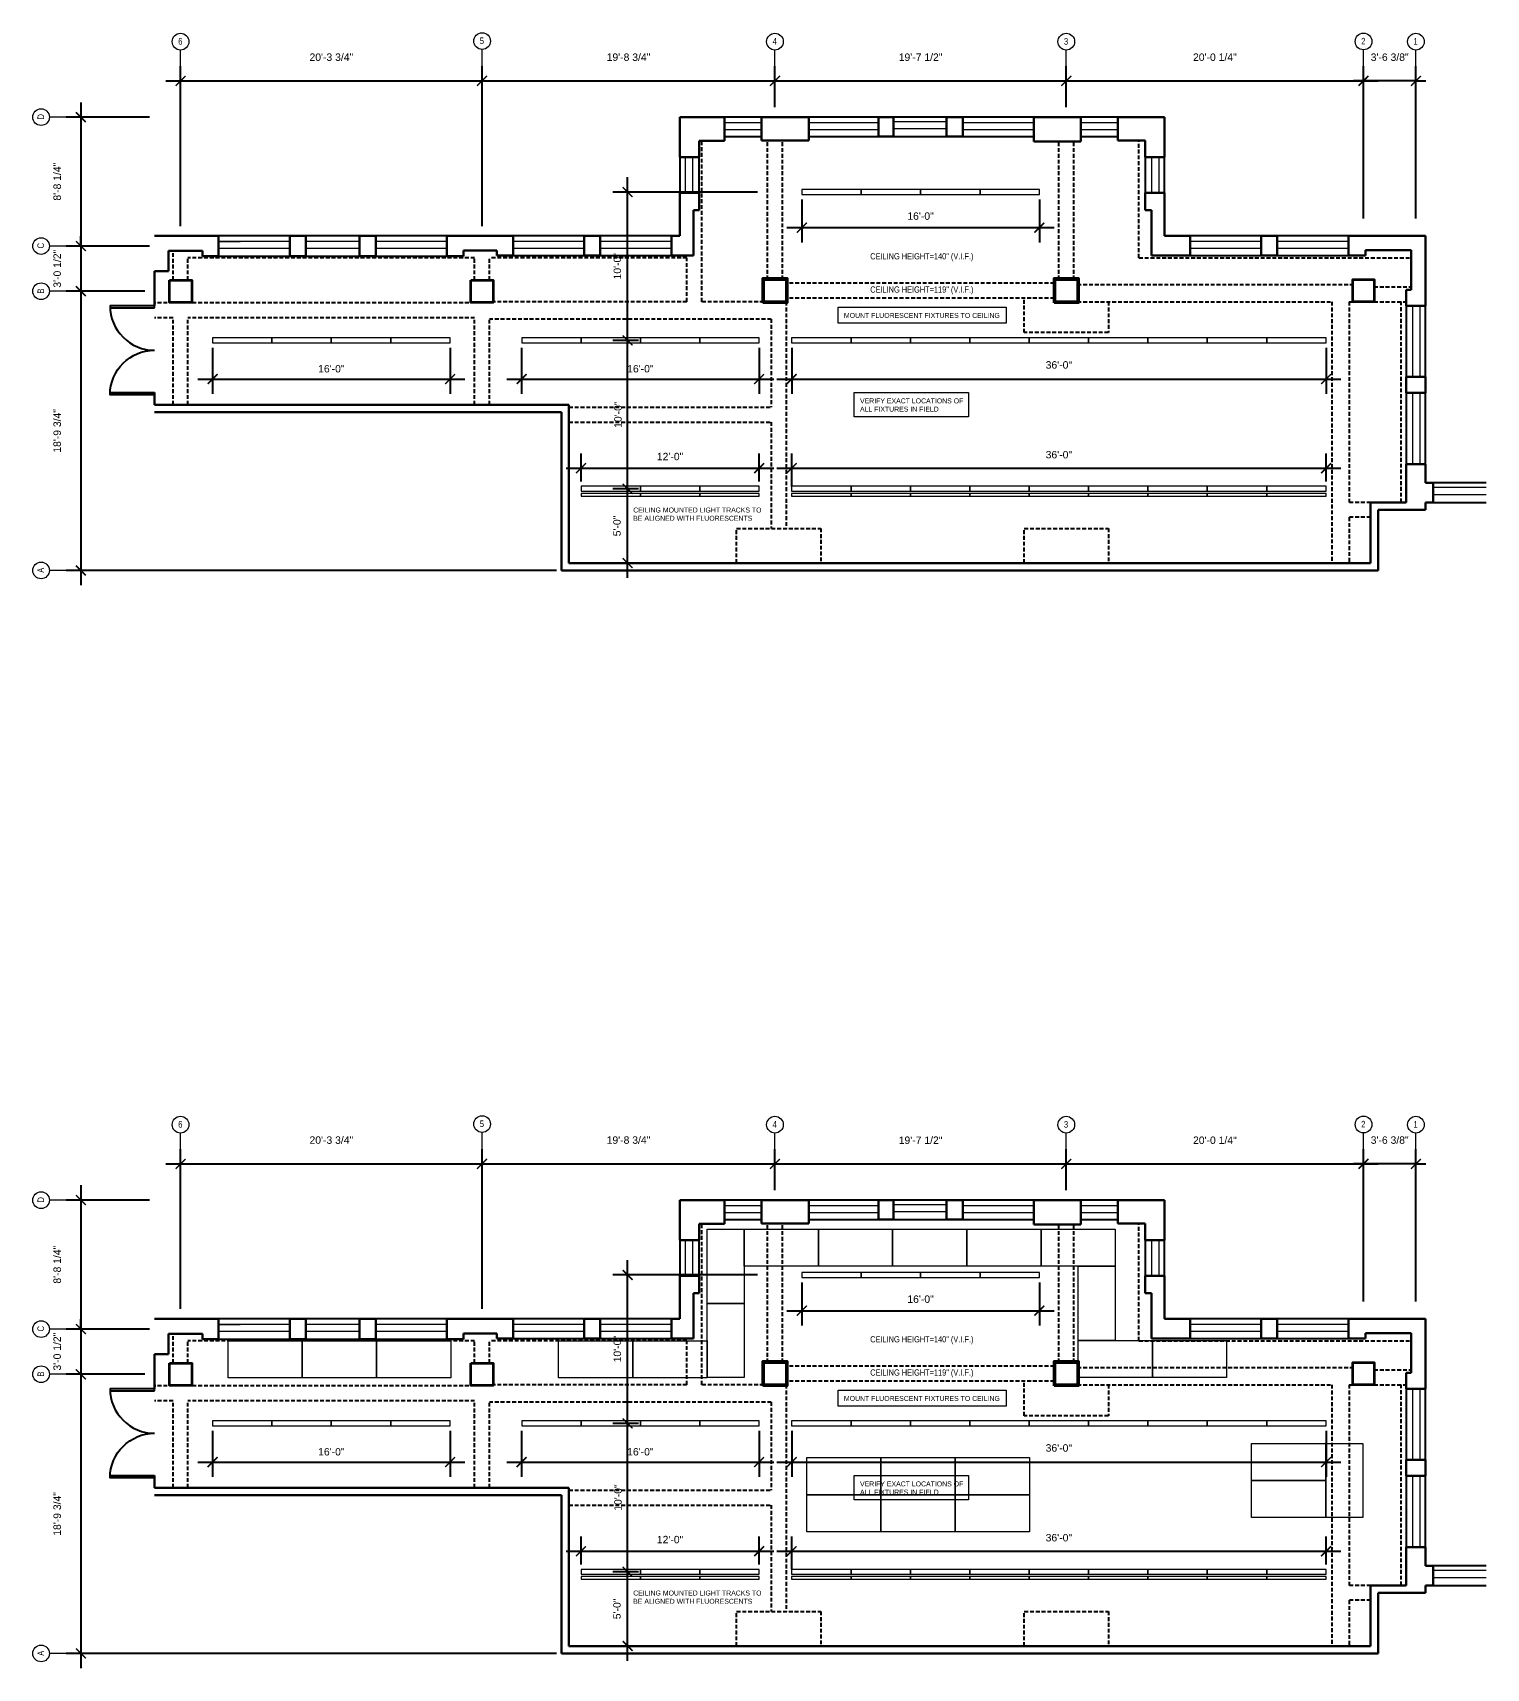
# Model space of a CAD drawing. Extents: x 2166 to 4336, y -1734 to 661.
# Drawn here: x 3161 to 4336, y -1734 to -412 of the extents above; entities that cross this region are included whole.
import ezdxf

# ---------------------------------------------------------------- set-up
doc = ezdxf.new("R2010")
doc.units = 0
doc.header["$LTSCALE"] = 25
doc.header["$MEASUREMENT"] = 0
doc.header["$PDMODE"] = 34
doc.header["$PDSIZE"] = 6
doc.linetypes.add('HIDDEN2', pattern=[0.1875, 0.125, -0.0625])
doc.layers.get('0').update_dxf_attribs({"lineweight": 15})
for name, color, linetype, lineweight in [('A-ANNO-NOTE', 230, 'Continuous', 13), ('A-CEN-COLNUM', 1, 'Continuous', 15), ('A-DIM', 86, 'Continuous', 15), ('A-FURN-FURN', 43, 'HIDDEN2', 25), ('A-PWR-SYMBOL', 3, 'Continuous', 9), ('EXIST-BEAM-OVHD', 32, 'HIDDEN2', 25), ('EXIST-GLAZ-GLAZ', 4, 'Continuous', 18), ('EXIST-S-COL', 32, 'Continuous', 35), ('EXIST-WALL-FULL', 1, 'Continuous', 30), ('EXIST-WALL-PRHT', 32, 'Continuous', 25)]:
    doc.layers.add(name, color=color, linetype=linetype, lineweight=lineweight)
doc.layers.add('NEW-PART', color=1, linetype='Continuous')
doc.styles.add('Arial Narrow', font='ARIALN.TTF', dxfattribs={"height": 12})
doc.styles.add('Arial Narrow 8', font='ARIALN.TTF', dxfattribs={"height": 9})
doc.styles.add('Dim', font='ARIAL.TTF', dxfattribs={"height": 6})
doc.styles.add('DIMPAPER', font='ARIAL.TTF', dxfattribs={"height": 2})
doc.dimstyles.new('AW PAPER', dxfattribs={"dimscale": 0, "dimtxt": 0.5625, "dimasz": 0.125, "dimexe": 0.09375, "dimexo": 0.03125, "dimgap": 0.125, "dimtad": 1, "dimdec": 3, "dimrnd": 0.125, "dimzin": 3, "dimdsep": 46, "dimlunit": 4, "dimtxsty": 'DIMPAPER', "dimblk": 'ARCHTICK', "dimcen": 0.09375, "dimdle": 0.09375, "dimadec": 0, "dimazin": 0, "dimtfac": 1, "dimtdec": 3, "dimtix": 1, "dimtmove": 1, "dimatfit": 2, "dimfxl": 0, "dimfrac": 2, "dimtolj": 1, "dimtzin": 0, "dimarcsym": 0})

msp = doc.modelspace()

# ---------------------------------------------------------------- texts
at = {"layer": 'A-ANNO-NOTE', "char_height": 4, "attachment_point": 7, "style": 'DIMPAPER'}
for s, insert in [('MOUNT FLUORESCENT FIXTURES TO CEILING', (3817.226, -642.3349)), ('VERIFY EXACT LOCATIONS OF \\PALL FIXTURES IN FIELD', (3830.2428, -718.0873)), ('CEILING MOUNTED LIGHT TRACKS TO \\PBE ALIGNED WITH FLUORESCENTS', (3646.929, -806.3292)), ('MOUNT FLUORESCENT FIXTURES TO CEILING', (3817.226, -1518.0212)), ('VERIFY EXACT LOCATIONS OF \\PALL FIXTURES IN FIELD', (3830.2428, -1593.7737)), ('CEILING MOUNTED LIGHT TRACKS TO \\PBE ALIGNED WITH FLUORESCENTS', (3646.929, -1682.0155))]:
    msp.add_mtext(s, dxfattribs=dict(at, insert=insert))
at = {"layer": 'A-CEN-COLNUM', "linetype": 'Continuous', "style": 'Arial Narrow 8'}
for s, p in [('6', (3279.0994, -421.3299)), ('5', (3522.8494, -420.8462)), ('4', (3759.5994, -421.3299)), ('3', (3995.0994, -421.3299)), ('2', (4235.3494, -421.1893)), ('1', (4277.7244, -421.3299)), ('6', (3279.0994, -1297.0162)), ('5', (3522.8494, -1296.5325)), ('4', (3759.5994, -1297.0162)), ('3', (3995.0994, -1297.0162)), ('2', (4235.3494, -1296.8756)), ('1', (4277.7244, -1297.0162))]:
    msp.add_text(s, height=5.3251, dxfattribs=at).set_placement(p)
for s, p in [('D', (3170.6637, -481.847)), ('C', (3170.6637, -586.097)), ('B', (3170.6637, -622.597)), ('A', (3170.6637, -848.347)), ('D', (3170.6637, -1357.5334)), ('C', (3170.6637, -1461.7834)), ('B', (3170.6637, -1498.2834)), ('A', (3170.6637, -1724.0334))]:
    msp.add_text(s, height=5.3251, rotation=90, dxfattribs=at).set_placement(p)
at = {"layer": 'EXIST-BEAM-OVHD', "linetype": 'Continuous', "char_height": 5, "attachment_point": 5, "style": 'Arial Narrow'}
for s, insert, width in [('CEILING HEIGHT=140" (V.I.F.)', (3880.2301, -593.1778), 111.391563), ('CEILING HEIGHT=119" (V.I.F.)', (3880.2301, -620.0735), 121.886633), ('CEILING HEIGHT=140" (V.I.F.)', (3880.2301, -1468.8641), 111.391563), ('CEILING HEIGHT=119" (V.I.F.)', (3880.2301, -1495.7598), 121.886633)]:
    msp.add_mtext(s, dxfattribs=dict(at, insert=insert, width=width))

# ---------------------------------------------------------------- blocks, each defined once
blk = doc.blocks.new('LDR')
blk.add_line((0, 0), (0, 0))
blk.add_lwpolyline([(-1.75, 0), (0, 0), (0, 36), (-1.75, 36)], close=True)
blk.add_arc((0, 0), 36, 90, 180)
blk = doc.blocks.new('_ARCHTICK')
at = {"color": 0, "linetype": 'ByBlock', "const_width": 0.15}
blk.add_lwpolyline([(-0.5, -0.5), (0.5, 0.5)], dxfattribs=at)
blk = doc.blocks.new('*D72')
at = {"layer": 'A-DIM', "color": 0, "lineweight": -2}
for p, q in [((3281, -1443.6), (3281, -1314.3)), ((3524.7, -1439.6), (3524.7, -1314.3)), ((3269, -1326.3), (3536.7, -1326.3))]:
    blk.add_line(p, q, dxfattribs=at)
at = {"layer": 'Defpoints', "color": 0}
for p in [(3524.7, -1326.3), (3281, -1447.6), (3524.7, -1443.6)]:
    blk.add_point(p, dxfattribs=at)
at = {"layer": 'A-DIM', "color": 0, "lineweight": -2, "xscale": 8, "yscale": 8, "zscale": 8, "rotation": 180}
blk.add_blockref('_ARCHTICK', (3281, -1326.3), dxfattribs=at)
at = {"layer": 'A-DIM', "color": 0, "lineweight": -2, "xscale": 8, "yscale": 8, "zscale": 8}
blk.add_blockref('_ARCHTICK', (3524.7, -1326.3), dxfattribs=at)
at = {"layer": 'A-DIM', "color": 0, "insert": (3402.9, -1307.1), "char_height": 6, "attachment_point": 5, "style": 'Dim'}
blk.add_mtext('\\A1;20\'-3 3/4"', dxfattribs=at)
blk = doc.blocks.new('*D73')
at = {"layer": 'A-DIM', "color": 0, "lineweight": -2}
for p, q in [((3524.7, -1443.6), (3524.7, -1314.3)), ((3761.5, -1343.6), (3761.5, -1314.3)), ((3512.7, -1326.3), (3773.5, -1326.3))]:
    blk.add_line(p, q, dxfattribs=at)
at = {"layer": 'Defpoints', "color": 0}
for p in [(3761.5, -1326.3), (3761.5, -1347.6), (3524.7, -1447.6)]:
    blk.add_point(p, dxfattribs=at)
at = {"layer": 'A-DIM', "color": 0, "lineweight": -2, "xscale": 8, "yscale": 8, "zscale": 8, "rotation": 180}
blk.add_blockref('_ARCHTICK', (3524.7, -1326.3), dxfattribs=at)
at = {"layer": 'A-DIM', "color": 0, "lineweight": -2, "xscale": 8, "yscale": 8, "zscale": 8}
blk.add_blockref('_ARCHTICK', (3761.5, -1326.3), dxfattribs=at)
at = {"layer": 'A-DIM', "color": 0, "insert": (3643.1, -1307.1), "char_height": 6, "attachment_point": 5, "style": 'Dim'}
blk.add_mtext('\\A1;19\'-8 3/4"', dxfattribs=at)
blk = doc.blocks.new('*D74')
at = {"layer": 'A-DIM', "color": 0, "lineweight": -2}
for p, q in [((3761.5, -1347.6), (3761.5, -1314.3)), ((3997, -1343.6), (3997, -1314.3)), ((3749.5, -1326.3), (4009, -1326.3))]:
    blk.add_line(p, q, dxfattribs=at)
at = {"layer": 'Defpoints', "color": 0}
for p in [(3997, -1326.3), (3997, -1347.6), (3761.5, -1351.6)]:
    blk.add_point(p, dxfattribs=at)
at = {"layer": 'A-DIM', "color": 0, "lineweight": -2, "xscale": 8, "yscale": 8, "zscale": 8, "rotation": 180}
blk.add_blockref('_ARCHTICK', (3761.5, -1326.3), dxfattribs=at)
at = {"layer": 'A-DIM', "color": 0, "lineweight": -2, "xscale": 8, "yscale": 8, "zscale": 8}
blk.add_blockref('_ARCHTICK', (3997, -1326.3), dxfattribs=at)
at = {"layer": 'A-DIM', "color": 0, "insert": (3879.2, -1307.2), "char_height": 6, "attachment_point": 5, "style": 'Dim'}
blk.add_mtext('\\A1;19\'-7 1/2"', dxfattribs=at)
blk = doc.blocks.new('*D75')
at = {"layer": 'A-DIM', "color": 0, "lineweight": -2}
for p, q in [((3997, -1347.6), (3997, -1314.3)), ((4237.2, -1437.5), (4237.2, -1314.3)), ((3985, -1326.3), (4249.2, -1326.3))]:
    blk.add_line(p, q, dxfattribs=at)
at = {"layer": 'Defpoints', "color": 0}
for p in [(4237.2, -1326.3), (3997, -1351.6), (4237.2, -1441.5)]:
    blk.add_point(p, dxfattribs=at)
at = {"layer": 'A-DIM', "color": 0, "lineweight": -2, "xscale": 8, "yscale": 8, "zscale": 8, "rotation": 180}
blk.add_blockref('_ARCHTICK', (3997, -1326.3), dxfattribs=at)
at = {"layer": 'A-DIM', "color": 0, "lineweight": -2, "xscale": 8, "yscale": 8, "zscale": 8}
blk.add_blockref('_ARCHTICK', (4237.2, -1326.3), dxfattribs=at)
at = {"layer": 'A-DIM', "color": 0, "insert": (4117.1, -1307.2), "char_height": 6, "attachment_point": 5, "style": 'Dim'}
blk.add_mtext('\\A1;20\'-0 1/4"', dxfattribs=at)
blk = doc.blocks.new('*D76')
at = {"layer": 'A-DIM', "color": 0, "lineweight": -2}
for p, q in [((4237.2, -1437.5), (4237.2, -1314.3)), ((4279.6, -1437.5), (4279.6, -1314.3)), ((4237.2, -1326.3), (4229.2, -1326.3)), ((4279.6, -1326.3), (4237.2, -1326.3)), ((4279.6, -1326.3), (4287.6, -1326.3))]:
    blk.add_line(p, q, dxfattribs=at)
at = {"layer": 'Defpoints', "color": 0}
for p in [(4237.2, -1326.3), (4237.2, -1441.5), (4279.6, -1441.5)]:
    blk.add_point(p, dxfattribs=at)
at = {"layer": 'A-DIM', "color": 0, "lineweight": -2, "xscale": 8, "yscale": 8, "zscale": 8}
blk.add_blockref('_ARCHTICK', (4237.2, -1326.3), dxfattribs=at)
at = {"layer": 'A-DIM', "color": 0, "lineweight": -2, "xscale": 8, "yscale": 8, "zscale": 8, "rotation": 180}
blk.add_blockref('_ARCHTICK', (4279.6, -1326.3), dxfattribs=at)
at = {"layer": 'A-DIM', "color": 0, "insert": (4258.4, -1307.1), "char_height": 6, "attachment_point": 5, "style": 'Dim'}
blk.add_mtext('\\A1;3\'-6 3/8"', dxfattribs=at)
blk = doc.blocks.new('*D77')
at = {"layer": 'A-DIM', "color": 0, "lineweight": -2}
for p, q in [((3200.4, -1459.9), (3200.4, -1451.9)), ((3256, -1459.9), (3188.4, -1459.9)), ((3200.4, -1459.9), (3200.4, -1496.4)), ((3252, -1496.4), (3188.4, -1496.4)), ((3200.4, -1496.4), (3200.4, -1504.4))]:
    blk.add_line(p, q, dxfattribs=at)
at = {"layer": 'Defpoints', "color": 0}
for p in [(3260, -1459.9), (3200.4, -1496.4), (3256, -1496.4)]:
    blk.add_point(p, dxfattribs=at)
at = {"layer": 'A-DIM', "color": 0, "lineweight": -2, "xscale": 8, "yscale": 8, "zscale": 8}
for p, rotation in [((3200.4, -1459.9), 270), ((3200.4, -1496.4), 90)]:
    blk.add_blockref('_ARCHTICK', p, dxfattribs=dict(at, rotation=rotation))
at = {"layer": 'A-DIM', "color": 0, "insert": (3181.3, -1478.1), "char_height": 6, "attachment_point": 5, "rotation": 90, "style": 'Dim'}
blk.add_mtext('\\A1;3\'-0 1/2"', dxfattribs=at)
blk = doc.blocks.new('*D78')
at = {"layer": 'A-DIM', "color": 0, "lineweight": -2}
for p, q in [((3200.4, -1484.4), (3200.4, -1734.1)), ((3252, -1496.4), (3188.4, -1496.4)), ((3585, -1722.1), (3188.4, -1722.1))]:
    blk.add_line(p, q, dxfattribs=at)
at = {"layer": 'Defpoints', "color": 0}
for p in [(3256, -1496.4), (3200.4, -1722.1), (3589, -1722.1)]:
    blk.add_point(p, dxfattribs=at)
at = {"layer": 'A-DIM', "color": 0, "lineweight": -2, "xscale": 8, "yscale": 8, "zscale": 8}
for p, rotation in [((3200.4, -1496.4), 90), ((3200.4, -1722.1), 270)]:
    blk.add_blockref('_ARCHTICK', p, dxfattribs=dict(at, rotation=rotation))
at = {"layer": 'A-DIM', "color": 0, "insert": (3181.3, -1609.3), "char_height": 6, "attachment_point": 5, "rotation": 90, "style": 'Dim'}
blk.add_mtext('\\A1;18\'-9 3/4"', dxfattribs=at)
blk = doc.blocks.new('*D79')
at = {"layer": 'A-DIM', "color": 0, "lineweight": -2}
for p, q in [((3642.4, -1728.1), (3642.4, -1644.1)), ((3651.3, -1656.1), (3630.4, -1656.1)), ((3623.3, -1716.1), (3654.4, -1716.1))]:
    blk.add_line(p, q, dxfattribs=at)
at = {"layer": 'Defpoints', "color": 0}
for p in [(3642.4, -1656.1), (3655.3, -1656.1), (3619.3, -1716.1)]:
    blk.add_point(p, dxfattribs=at)
at = {"layer": 'A-DIM', "color": 0, "lineweight": -2, "xscale": 8, "yscale": 8, "zscale": 8}
for p, rotation in [((3642.4, -1656.1), 90), ((3642.4, -1716.1), 270)]:
    blk.add_blockref('_ARCHTICK', p, dxfattribs=dict(at, rotation=rotation))
at = {"layer": 'A-DIM', "color": 0, "insert": (3633.8, -1686.1), "char_height": 6, "attachment_point": 5, "rotation": 90, "style": 'Dim'}
blk.add_mtext('\\A1;5\'-0"', dxfattribs=at)
blk = doc.blocks.new('*D80')
at = {"layer": 'A-DIM', "color": 0, "lineweight": -2}
for p, q in [((3642.4, -1668.1), (3642.4, -1524.1)), ((3651.3, -1536.1), (3630.4, -1536.1)), ((3651.3, -1656.1), (3630.4, -1656.1))]:
    blk.add_line(p, q, dxfattribs=at)
at = {"layer": 'Defpoints', "color": 0}
for p in [(3642.4, -1536.1), (3655.3, -1536.1), (3655.3, -1656.1)]:
    blk.add_point(p, dxfattribs=at)
at = {"layer": 'A-DIM', "color": 0, "lineweight": -2, "xscale": 8, "yscale": 8, "zscale": 8}
for p, rotation in [((3642.4, -1536.1), 90), ((3642.4, -1656.1), 270)]:
    blk.add_blockref('_ARCHTICK', p, dxfattribs=dict(at, rotation=rotation))
at = {"layer": 'A-DIM', "color": 0, "insert": (3634.6, -1596.1), "char_height": 6, "attachment_point": 5, "rotation": 90, "style": 'Dim'}
blk.add_mtext('\\A1;10\'-0"', dxfattribs=at)
blk = doc.blocks.new('*D81')
at = {"layer": 'A-DIM', "color": 0, "lineweight": -2}
for p, q in [((3642.4, -1548.1), (3642.4, -1404.1)), ((3747.3, -1416.1), (3630.4, -1416.1)), ((3651.3, -1536.1), (3630.4, -1536.1))]:
    blk.add_line(p, q, dxfattribs=at)
at = {"layer": 'Defpoints', "color": 0}
for p in [(3642.4, -1416.1), (3751.3, -1416.1), (3655.3, -1536.1)]:
    blk.add_point(p, dxfattribs=at)
at = {"layer": 'A-DIM', "color": 0, "lineweight": -2, "xscale": 8, "yscale": 8, "zscale": 8}
for p, rotation in [((3642.4, -1416.1), 90), ((3642.4, -1536.1), 270)]:
    blk.add_blockref('_ARCHTICK', p, dxfattribs=dict(at, rotation=rotation))
at = {"layer": 'A-DIM', "color": 0, "insert": (3634.1, -1476.1), "char_height": 6, "attachment_point": 5, "rotation": 90, "style": 'Dim'}
blk.add_mtext('\\A1;10\'-0"', dxfattribs=at)
blk = doc.blocks.new('*D82')
at = {"layer": 'A-DIM', "color": 0, "lineweight": -2}
for p, q in [((3775, -1542.1), (3775, -1579.4)), ((4207, -1542.1), (4207, -1579.4)), ((3763, -1567.4), (4219, -1567.4))]:
    blk.add_line(p, q, dxfattribs=at)
at = {"layer": 'Defpoints', "color": 0}
for p in [(3775, -1538.1), (4207, -1538.1), (4207, -1567.4)]:
    blk.add_point(p, dxfattribs=at)
at = {"layer": 'A-DIM', "color": 0, "lineweight": -2, "xscale": 8, "yscale": 8, "zscale": 8, "rotation": 180}
blk.add_blockref('_ARCHTICK', (3775, -1567.4), dxfattribs=at)
at = {"layer": 'A-DIM', "color": 0, "lineweight": -2, "xscale": 8, "yscale": 8, "zscale": 8}
blk.add_blockref('_ARCHTICK', (4207, -1567.4), dxfattribs=at)
at = {"layer": 'A-DIM', "color": 0, "insert": (3991, -1556), "char_height": 6, "attachment_point": 5, "style": 'Dim'}
blk.add_mtext('\\A1;36\'-0"', dxfattribs=at)
blk = doc.blocks.new('*D83')
at = {"layer": 'A-DIM', "color": 0, "lineweight": -2}
for p, q in [((3783.2, -1422.1), (3783.2, -1457)), ((3975.2, -1422.1), (3975.2, -1457)), ((3771.2, -1445), (3987.2, -1445))]:
    blk.add_line(p, q, dxfattribs=at)
at = {"layer": 'Defpoints', "color": 0}
for p in [(3783.2, -1418.1), (3975.2, -1418.1), (3975.2, -1445)]:
    blk.add_point(p, dxfattribs=at)
at = {"layer": 'A-DIM', "color": 0, "lineweight": -2, "xscale": 8, "yscale": 8, "zscale": 8, "rotation": 180}
blk.add_blockref('_ARCHTICK', (3783.2, -1445), dxfattribs=at)
at = {"layer": 'A-DIM', "color": 0, "lineweight": -2, "xscale": 8, "yscale": 8, "zscale": 8}
blk.add_blockref('_ARCHTICK', (3975.2, -1445), dxfattribs=at)
at = {"layer": 'A-DIM', "color": 0, "insert": (3879.2, -1435.7), "char_height": 6, "attachment_point": 5, "style": 'Dim'}
blk.add_mtext('\\A1;16\'-0"', dxfattribs=at)
blk = doc.blocks.new('*D84')
at = {"layer": 'A-DIM', "color": 0, "lineweight": -2}
for p, q in [((3763, -1639.5), (4219, -1639.5)), ((3775, -1654.1), (3775, -1627.5)), ((4207, -1650.1), (4207, -1627.5))]:
    blk.add_line(p, q, dxfattribs=at)
at = {"layer": 'Defpoints', "color": 0}
for p in [(4207, -1639.5), (3775, -1658.1), (4207, -1654.1)]:
    blk.add_point(p, dxfattribs=at)
at = {"layer": 'A-DIM', "color": 0, "lineweight": -2, "xscale": 8, "yscale": 8, "zscale": 8, "rotation": 180}
blk.add_blockref('_ARCHTICK', (3775, -1639.5), dxfattribs=at)
at = {"layer": 'A-DIM', "color": 0, "lineweight": -2, "xscale": 8, "yscale": 8, "zscale": 8}
blk.add_blockref('_ARCHTICK', (4207, -1639.5), dxfattribs=at)
at = {"layer": 'A-DIM', "color": 0, "insert": (3991, -1628.6), "char_height": 6, "attachment_point": 5, "style": 'Dim'}
blk.add_mtext('\\A1;36\'-0"', dxfattribs=at)
blk = doc.blocks.new('*D85')
at = {"layer": 'A-DIM', "color": 0, "lineweight": -2}
for p, q in [((3592.7, -1639.5), (3760.7, -1639.5)), ((3604.7, -1650.1), (3604.7, -1627.5)), ((3748.7, -1650.1), (3748.7, -1627.5))]:
    blk.add_line(p, q, dxfattribs=at)
at = {"layer": 'Defpoints', "color": 0}
for p in [(3748.7, -1639.5), (3604.7, -1654.1), (3748.7, -1654.1)]:
    blk.add_point(p, dxfattribs=at)
at = {"layer": 'A-DIM', "color": 0, "lineweight": -2, "xscale": 8, "yscale": 8, "zscale": 8, "rotation": 180}
blk.add_blockref('_ARCHTICK', (3604.7, -1639.5), dxfattribs=at)
at = {"layer": 'A-DIM', "color": 0, "lineweight": -2, "xscale": 8, "yscale": 8, "zscale": 8}
blk.add_blockref('_ARCHTICK', (3748.7, -1639.5), dxfattribs=at)
at = {"layer": 'A-DIM', "color": 0, "insert": (3676.7, -1630.1), "char_height": 6, "attachment_point": 5, "style": 'Dim'}
blk.add_mtext('\\A1;12\'-0"', dxfattribs=at)
blk = doc.blocks.new('*D86')
at = {"layer": 'A-DIM', "color": 0, "lineweight": -2}
for p, q in [((3556.7, -1542.1), (3556.7, -1579.4)), ((3748.7, -1542.1), (3748.7, -1579.4)), ((3544.7, -1567.4), (3760.7, -1567.4))]:
    blk.add_line(p, q, dxfattribs=at)
at = {"layer": 'Defpoints', "color": 0}
for p in [(3556.7, -1538.1), (3748.7, -1538.1), (3748.7, -1567.4)]:
    blk.add_point(p, dxfattribs=at)
at = {"layer": 'A-DIM', "color": 0, "lineweight": -2, "xscale": 8, "yscale": 8, "zscale": 8, "rotation": 180}
blk.add_blockref('_ARCHTICK', (3556.7, -1567.4), dxfattribs=at)
at = {"layer": 'A-DIM', "color": 0, "lineweight": -2, "xscale": 8, "yscale": 8, "zscale": 8}
blk.add_blockref('_ARCHTICK', (3748.7, -1567.4), dxfattribs=at)
at = {"layer": 'A-DIM', "color": 0, "insert": (3652.7, -1559.1), "char_height": 6, "attachment_point": 5, "style": 'Dim'}
blk.add_mtext('\\A1;16\'-0"', dxfattribs=at)
blk = doc.blocks.new('*D70')
at = {"layer": 'A-DIM', "color": 0, "lineweight": -2}
for p, q in [((3306.9, -1542.1), (3306.9, -1579.4)), ((3498.9, -1542.1), (3498.9, -1579.4)), ((3294.9, -1567.4), (3510.9, -1567.4))]:
    blk.add_line(p, q, dxfattribs=at)
at = {"layer": 'Defpoints', "color": 0}
for p in [(3306.9, -1538.1), (3498.9, -1538.1), (3498.9, -1567.4)]:
    blk.add_point(p, dxfattribs=at)
at = {"layer": 'A-DIM', "color": 0, "lineweight": -2, "xscale": 8, "yscale": 8, "zscale": 8, "rotation": 180}
blk.add_blockref('_ARCHTICK', (3306.9, -1567.4), dxfattribs=at)
at = {"layer": 'A-DIM', "color": 0, "lineweight": -2, "xscale": 8, "yscale": 8, "zscale": 8}
blk.add_blockref('_ARCHTICK', (3498.9, -1567.4), dxfattribs=at)
at = {"layer": 'A-DIM', "color": 0, "insert": (3402.9, -1559.1), "char_height": 6, "attachment_point": 5, "style": 'Dim'}
blk.add_mtext('\\A1;16\'-0"', dxfattribs=at)
blk = doc.blocks.new('*D71')
at = {"layer": 'A-DIM', "color": 0, "lineweight": -2}
for p, q in [((3200.4, -1343.6), (3200.4, -1471.9)), ((3256, -1355.6), (3188.4, -1355.6)), ((3252, -1459.9), (3188.4, -1459.9))]:
    blk.add_line(p, q, dxfattribs=at)
at = {"layer": 'Defpoints', "color": 0}
for p in [(3260, -1355.6), (3200.4, -1459.9), (3256, -1459.9)]:
    blk.add_point(p, dxfattribs=at)
at = {"layer": 'A-DIM', "color": 0, "lineweight": -2, "xscale": 8, "yscale": 8, "zscale": 8}
for p, rotation in [((3200.4, -1355.6), 90), ((3200.4, -1459.9), 270)]:
    blk.add_blockref('_ARCHTICK', p, dxfattribs=dict(at, rotation=rotation))
at = {"layer": 'A-DIM', "color": 0, "insert": (3181.3, -1407.8), "char_height": 6, "attachment_point": 5, "rotation": 90, "style": 'Dim'}
blk.add_mtext('\\A1;8\'-8 1/4"', dxfattribs=at)
blk = doc.blocks.new('*D42')
at = {"layer": 'A-DIM', "color": 0, "lineweight": -2}
for p, q in [((3281, -568), (3281, -438.6)), ((3524.7, -564), (3524.7, -438.6)), ((3269, -450.6), (3536.7, -450.6))]:
    blk.add_line(p, q, dxfattribs=at)
at = {"layer": 'Defpoints', "color": 0}
for p in [(3524.7, -450.6), (3524.7, -568), (3281, -572)]:
    blk.add_point(p, dxfattribs=at)
at = {"layer": 'A-DIM', "color": 0, "lineweight": -2, "xscale": 8, "yscale": 8, "zscale": 8, "rotation": 180}
blk.add_blockref('_ARCHTICK', (3281, -450.6), dxfattribs=at)
at = {"layer": 'A-DIM', "color": 0, "lineweight": -2, "xscale": 8, "yscale": 8, "zscale": 8}
blk.add_blockref('_ARCHTICK', (3524.7, -450.6), dxfattribs=at)
at = {"layer": 'A-DIM', "color": 0, "insert": (3402.9, -431.5), "char_height": 6, "attachment_point": 5, "style": 'Dim'}
blk.add_mtext('\\A1;20\'-3 3/4"', dxfattribs=at)
blk = doc.blocks.new('*D43')
at = {"layer": 'A-DIM', "color": 0, "lineweight": -2}
for p, q in [((3524.7, -568), (3524.7, -438.6)), ((3761.5, -468), (3761.5, -438.6)), ((3512.7, -450.6), (3773.5, -450.6))]:
    blk.add_line(p, q, dxfattribs=at)
at = {"layer": 'Defpoints', "color": 0}
for p in [(3761.5, -450.6), (3761.5, -472), (3524.7, -572)]:
    blk.add_point(p, dxfattribs=at)
at = {"layer": 'A-DIM', "color": 0, "lineweight": -2, "xscale": 8, "yscale": 8, "zscale": 8, "rotation": 180}
blk.add_blockref('_ARCHTICK', (3524.7, -450.6), dxfattribs=at)
at = {"layer": 'A-DIM', "color": 0, "lineweight": -2, "xscale": 8, "yscale": 8, "zscale": 8}
blk.add_blockref('_ARCHTICK', (3761.5, -450.6), dxfattribs=at)
at = {"layer": 'A-DIM', "color": 0, "insert": (3643.1, -431.5), "char_height": 6, "attachment_point": 5, "style": 'Dim'}
blk.add_mtext('\\A1;19\'-8 3/4"', dxfattribs=at)
blk = doc.blocks.new('*D44')
at = {"layer": 'A-DIM', "color": 0, "lineweight": -2}
for p, q in [((3761.5, -472), (3761.5, -438.6)), ((3997, -468), (3997, -438.6)), ((3749.5, -450.6), (4009, -450.6))]:
    blk.add_line(p, q, dxfattribs=at)
at = {"layer": 'Defpoints', "color": 0}
for p in [(3997, -450.6), (3761.5, -476), (3997, -472)]:
    blk.add_point(p, dxfattribs=at)
at = {"layer": 'A-DIM', "color": 0, "lineweight": -2, "xscale": 8, "yscale": 8, "zscale": 8, "rotation": 180}
blk.add_blockref('_ARCHTICK', (3761.5, -450.6), dxfattribs=at)
at = {"layer": 'A-DIM', "color": 0, "lineweight": -2, "xscale": 8, "yscale": 8, "zscale": 8}
blk.add_blockref('_ARCHTICK', (3997, -450.6), dxfattribs=at)
at = {"layer": 'A-DIM', "color": 0, "insert": (3879.2, -431.5), "char_height": 6, "attachment_point": 5, "style": 'Dim'}
blk.add_mtext('\\A1;19\'-7 1/2"', dxfattribs=at)
blk = doc.blocks.new('*D45')
at = {"layer": 'A-DIM', "color": 0, "lineweight": -2}
for p, q in [((3997, -472), (3997, -438.6)), ((4237.2, -561.8), (4237.2, -438.6)), ((3985, -450.6), (4249.2, -450.6))]:
    blk.add_line(p, q, dxfattribs=at)
at = {"layer": 'Defpoints', "color": 0}
for p in [(4237.2, -450.6), (3997, -476), (4237.2, -565.8)]:
    blk.add_point(p, dxfattribs=at)
at = {"layer": 'A-DIM', "color": 0, "lineweight": -2, "xscale": 8, "yscale": 8, "zscale": 8, "rotation": 180}
blk.add_blockref('_ARCHTICK', (3997, -450.6), dxfattribs=at)
at = {"layer": 'A-DIM', "color": 0, "lineweight": -2, "xscale": 8, "yscale": 8, "zscale": 8}
blk.add_blockref('_ARCHTICK', (4237.2, -450.6), dxfattribs=at)
at = {"layer": 'A-DIM', "color": 0, "insert": (4117.1, -431.5), "char_height": 6, "attachment_point": 5, "style": 'Dim'}
blk.add_mtext('\\A1;20\'-0 1/4"', dxfattribs=at)
blk = doc.blocks.new('*D46')
at = {"layer": 'A-DIM', "color": 0, "lineweight": -2}
for p, q in [((4237.2, -561.8), (4237.2, -438.6)), ((4279.6, -561.8), (4279.6, -438.6)), ((4237.2, -450.6), (4229.2, -450.6)), ((4279.6, -450.6), (4237.2, -450.6)), ((4279.6, -450.6), (4287.6, -450.6))]:
    blk.add_line(p, q, dxfattribs=at)
at = {"layer": 'Defpoints', "color": 0}
for p in [(4237.2, -450.6), (4237.2, -565.8), (4279.6, -565.8)]:
    blk.add_point(p, dxfattribs=at)
at = {"layer": 'A-DIM', "color": 0, "lineweight": -2, "xscale": 8, "yscale": 8, "zscale": 8}
blk.add_blockref('_ARCHTICK', (4237.2, -450.6), dxfattribs=at)
at = {"layer": 'A-DIM', "color": 0, "lineweight": -2, "xscale": 8, "yscale": 8, "zscale": 8, "rotation": 180}
blk.add_blockref('_ARCHTICK', (4279.6, -450.6), dxfattribs=at)
at = {"layer": 'A-DIM', "color": 0, "insert": (4258.4, -431.5), "char_height": 6, "attachment_point": 5, "style": 'Dim'}
blk.add_mtext('\\A1;3\'-6 3/8"', dxfattribs=at)
blk = doc.blocks.new('*D47')
at = {"layer": 'A-DIM', "color": 0, "lineweight": -2}
for p, q in [((3200.4, -584.2), (3200.4, -576.2)), ((3256, -584.2), (3188.4, -584.2)), ((3200.4, -584.2), (3200.4, -620.7)), ((3252, -620.7), (3188.4, -620.7)), ((3200.4, -620.7), (3200.4, -628.7))]:
    blk.add_line(p, q, dxfattribs=at)
at = {"layer": 'Defpoints', "color": 0}
for p in [(3260, -584.2), (3200.4, -620.7), (3256, -620.7)]:
    blk.add_point(p, dxfattribs=at)
at = {"layer": 'A-DIM', "color": 0, "lineweight": -2, "xscale": 8, "yscale": 8, "zscale": 8}
for p, rotation in [((3200.4, -584.2), 270), ((3200.4, -620.7), 90)]:
    blk.add_blockref('_ARCHTICK', p, dxfattribs=dict(at, rotation=rotation))
at = {"layer": 'A-DIM', "color": 0, "insert": (3181.3, -602.5), "char_height": 6, "attachment_point": 5, "rotation": 90, "style": 'Dim'}
blk.add_mtext('\\A1;3\'-0 1/2"', dxfattribs=at)
blk = doc.blocks.new('*D48')
at = {"layer": 'A-DIM', "color": 0, "lineweight": -2}
for p, q in [((3252, -620.7), (3188.4, -620.7)), ((3200.4, -608.7), (3200.4, -858.5)), ((3585, -846.5), (3188.4, -846.5))]:
    blk.add_line(p, q, dxfattribs=at)
at = {"layer": 'Defpoints', "color": 0}
for p in [(3256, -620.7), (3200.4, -846.5), (3589, -846.5)]:
    blk.add_point(p, dxfattribs=at)
at = {"layer": 'A-DIM', "color": 0, "lineweight": -2, "xscale": 8, "yscale": 8, "zscale": 8}
for p, rotation in [((3200.4, -620.7), 90), ((3200.4, -846.5), 270)]:
    blk.add_blockref('_ARCHTICK', p, dxfattribs=dict(at, rotation=rotation))
at = {"layer": 'A-DIM', "color": 0, "insert": (3181.3, -733.6), "char_height": 6, "attachment_point": 5, "rotation": 90, "style": 'Dim'}
blk.add_mtext('\\A1;18\'-9 3/4"', dxfattribs=at)
blk = doc.blocks.new('*D59')
at = {"layer": 'A-DIM', "color": 0, "lineweight": -2}
for p, q in [((3642.4, -852.5), (3642.4, -768.5)), ((3651.3, -780.5), (3630.4, -780.5)), ((3623.3, -840.5), (3654.4, -840.5))]:
    blk.add_line(p, q, dxfattribs=at)
at = {"layer": 'Defpoints', "color": 0}
for p in [(3642.4, -780.5), (3655.3, -780.5), (3619.3, -840.5)]:
    blk.add_point(p, dxfattribs=at)
at = {"layer": 'A-DIM', "color": 0, "lineweight": -2, "xscale": 8, "yscale": 8, "zscale": 8}
for p, rotation in [((3642.4, -780.5), 90), ((3642.4, -840.5), 270)]:
    blk.add_blockref('_ARCHTICK', p, dxfattribs=dict(at, rotation=rotation))
at = {"layer": 'A-DIM', "color": 0, "insert": (3633.8, -810.5), "char_height": 6, "attachment_point": 5, "rotation": 90, "style": 'Dim'}
blk.add_mtext('\\A1;5\'-0"', dxfattribs=at)
blk = doc.blocks.new('*D60')
at = {"layer": 'A-DIM', "color": 0, "lineweight": -2}
for p, q in [((3651.3, -660.5), (3630.4, -660.5)), ((3642.4, -792.5), (3642.4, -648.5)), ((3651.3, -780.5), (3630.4, -780.5))]:
    blk.add_line(p, q, dxfattribs=at)
at = {"layer": 'Defpoints', "color": 0}
for p in [(3642.4, -660.5), (3655.3, -660.5), (3655.3, -780.5)]:
    blk.add_point(p, dxfattribs=at)
at = {"layer": 'A-DIM', "color": 0, "lineweight": -2, "xscale": 8, "yscale": 8, "zscale": 8}
for p, rotation in [((3642.4, -660.5), 90), ((3642.4, -780.5), 270)]:
    blk.add_blockref('_ARCHTICK', p, dxfattribs=dict(at, rotation=rotation))
at = {"layer": 'A-DIM', "color": 0, "insert": (3634.6, -720.5), "char_height": 6, "attachment_point": 5, "rotation": 90, "style": 'Dim'}
blk.add_mtext('\\A1;10\'-0"', dxfattribs=at)
blk = doc.blocks.new('*D61')
at = {"layer": 'A-DIM', "color": 0, "lineweight": -2}
for p, q in [((3642.4, -672.5), (3642.4, -528.5)), ((3747.3, -540.5), (3630.4, -540.5)), ((3651.3, -660.5), (3630.4, -660.5))]:
    blk.add_line(p, q, dxfattribs=at)
at = {"layer": 'Defpoints', "color": 0}
for p in [(3642.4, -540.5), (3751.3, -540.5), (3655.3, -660.5)]:
    blk.add_point(p, dxfattribs=at)
at = {"layer": 'A-DIM', "color": 0, "lineweight": -2, "xscale": 8, "yscale": 8, "zscale": 8}
for p, rotation in [((3642.4, -540.5), 90), ((3642.4, -660.5), 270)]:
    blk.add_blockref('_ARCHTICK', p, dxfattribs=dict(at, rotation=rotation))
at = {"layer": 'A-DIM', "color": 0, "insert": (3634.1, -600.5), "char_height": 6, "attachment_point": 5, "rotation": 90, "style": 'Dim'}
blk.add_mtext('\\A1;10\'-0"', dxfattribs=at)
blk = doc.blocks.new('*D62')
at = {"layer": 'A-DIM', "color": 0, "lineweight": -2}
for p, q in [((3775, -666.5), (3775, -703.7)), ((4207, -666.5), (4207, -703.7)), ((3763, -691.7), (4219, -691.7))]:
    blk.add_line(p, q, dxfattribs=at)
at = {"layer": 'Defpoints', "color": 0}
for p in [(3775, -662.5), (4207, -662.5), (4207, -691.7)]:
    blk.add_point(p, dxfattribs=at)
at = {"layer": 'A-DIM', "color": 0, "lineweight": -2, "xscale": 8, "yscale": 8, "zscale": 8, "rotation": 180}
blk.add_blockref('_ARCHTICK', (3775, -691.7), dxfattribs=at)
at = {"layer": 'A-DIM', "color": 0, "lineweight": -2, "xscale": 8, "yscale": 8, "zscale": 8}
blk.add_blockref('_ARCHTICK', (4207, -691.7), dxfattribs=at)
at = {"layer": 'A-DIM', "color": 0, "insert": (3991, -680.3), "char_height": 6, "attachment_point": 5, "style": 'Dim'}
blk.add_mtext('\\A1;36\'-0"', dxfattribs=at)
blk = doc.blocks.new('*D63')
at = {"layer": 'A-DIM', "color": 0, "lineweight": -2}
for p, q in [((3783.2, -546.5), (3783.2, -581.3)), ((3975.2, -546.5), (3975.2, -581.3)), ((3771.2, -569.3), (3987.2, -569.3))]:
    blk.add_line(p, q, dxfattribs=at)
at = {"layer": 'Defpoints', "color": 0}
for p in [(3783.2, -542.5), (3975.2, -542.5), (3975.2, -569.3)]:
    blk.add_point(p, dxfattribs=at)
at = {"layer": 'A-DIM', "color": 0, "lineweight": -2, "xscale": 8, "yscale": 8, "zscale": 8, "rotation": 180}
blk.add_blockref('_ARCHTICK', (3783.2, -569.3), dxfattribs=at)
at = {"layer": 'A-DIM', "color": 0, "lineweight": -2, "xscale": 8, "yscale": 8, "zscale": 8}
blk.add_blockref('_ARCHTICK', (3975.2, -569.3), dxfattribs=at)
at = {"layer": 'A-DIM', "color": 0, "insert": (3879.2, -560), "char_height": 6, "attachment_point": 5, "style": 'Dim'}
blk.add_mtext('\\A1;16\'-0"', dxfattribs=at)
blk = doc.blocks.new('*D64')
at = {"layer": 'A-DIM', "color": 0, "lineweight": -2}
for p, q in [((3775, -778.5), (3775, -751.8)), ((4207, -774.5), (4207, -751.8)), ((3763, -763.8), (4219, -763.8))]:
    blk.add_line(p, q, dxfattribs=at)
at = {"layer": 'Defpoints', "color": 0}
for p in [(4207, -763.8), (4207, -778.5), (3775, -782.5)]:
    blk.add_point(p, dxfattribs=at)
at = {"layer": 'A-DIM', "color": 0, "lineweight": -2, "xscale": 8, "yscale": 8, "zscale": 8, "rotation": 180}
blk.add_blockref('_ARCHTICK', (3775, -763.8), dxfattribs=at)
at = {"layer": 'A-DIM', "color": 0, "lineweight": -2, "xscale": 8, "yscale": 8, "zscale": 8}
blk.add_blockref('_ARCHTICK', (4207, -763.8), dxfattribs=at)
at = {"layer": 'A-DIM', "color": 0, "insert": (3991, -752.9), "char_height": 6, "attachment_point": 5, "style": 'Dim'}
blk.add_mtext('\\A1;36\'-0"', dxfattribs=at)
blk = doc.blocks.new('*D65')
at = {"layer": 'A-DIM', "color": 0, "lineweight": -2}
for p, q in [((3604.7, -774.5), (3604.7, -751.8)), ((3748.7, -774.5), (3748.7, -751.8)), ((3592.7, -763.8), (3760.7, -763.8))]:
    blk.add_line(p, q, dxfattribs=at)
at = {"layer": 'Defpoints', "color": 0}
for p in [(3748.7, -763.8), (3604.7, -778.5), (3748.7, -778.5)]:
    blk.add_point(p, dxfattribs=at)
at = {"layer": 'A-DIM', "color": 0, "lineweight": -2, "xscale": 8, "yscale": 8, "zscale": 8, "rotation": 180}
blk.add_blockref('_ARCHTICK', (3604.7, -763.8), dxfattribs=at)
at = {"layer": 'A-DIM', "color": 0, "lineweight": -2, "xscale": 8, "yscale": 8, "zscale": 8}
blk.add_blockref('_ARCHTICK', (3748.7, -763.8), dxfattribs=at)
at = {"layer": 'A-DIM', "color": 0, "insert": (3676.7, -754.4), "char_height": 6, "attachment_point": 5, "style": 'Dim'}
blk.add_mtext('\\A1;12\'-0"', dxfattribs=at)
blk = doc.blocks.new('*D66')
at = {"layer": 'A-DIM', "color": 0, "lineweight": -2}
for p, q in [((3556.7, -666.5), (3556.7, -703.7)), ((3748.7, -666.5), (3748.7, -703.7)), ((3544.7, -691.7), (3760.7, -691.7))]:
    blk.add_line(p, q, dxfattribs=at)
at = {"layer": 'Defpoints', "color": 0}
for p in [(3556.7, -662.5), (3748.7, -662.5), (3748.7, -691.7)]:
    blk.add_point(p, dxfattribs=at)
at = {"layer": 'A-DIM', "color": 0, "lineweight": -2, "xscale": 8, "yscale": 8, "zscale": 8, "rotation": 180}
blk.add_blockref('_ARCHTICK', (3556.7, -691.7), dxfattribs=at)
at = {"layer": 'A-DIM', "color": 0, "lineweight": -2, "xscale": 8, "yscale": 8, "zscale": 8}
blk.add_blockref('_ARCHTICK', (3748.7, -691.7), dxfattribs=at)
at = {"layer": 'A-DIM', "color": 0, "insert": (3652.7, -683.4), "char_height": 6, "attachment_point": 5, "style": 'Dim'}
blk.add_mtext('\\A1;16\'-0"', dxfattribs=at)
blk = doc.blocks.new('*D67')
at = {"layer": 'A-DIM', "color": 0, "lineweight": -2}
for p, q in [((3306.9, -666.5), (3306.9, -703.7)), ((3498.9, -666.5), (3498.9, -703.7)), ((3294.9, -691.7), (3510.9, -691.7))]:
    blk.add_line(p, q, dxfattribs=at)
at = {"layer": 'Defpoints', "color": 0}
for p in [(3306.9, -662.5), (3498.9, -662.5), (3498.9, -691.7)]:
    blk.add_point(p, dxfattribs=at)
at = {"layer": 'A-DIM', "color": 0, "lineweight": -2, "xscale": 8, "yscale": 8, "zscale": 8, "rotation": 180}
blk.add_blockref('_ARCHTICK', (3306.9, -691.7), dxfattribs=at)
at = {"layer": 'A-DIM', "color": 0, "lineweight": -2, "xscale": 8, "yscale": 8, "zscale": 8}
blk.add_blockref('_ARCHTICK', (3498.9, -691.7), dxfattribs=at)
at = {"layer": 'A-DIM', "color": 0, "insert": (3402.9, -683.4), "char_height": 6, "attachment_point": 5, "style": 'Dim'}
blk.add_mtext('\\A1;16\'-0"', dxfattribs=at)
blk = doc.blocks.new('*D68')
at = {"layer": 'A-DIM', "color": 0, "lineweight": -2}
for p, q in [((3200.4, -468), (3200.4, -596.2)), ((3256, -480), (3188.4, -480)), ((3252, -584.2), (3188.4, -584.2))]:
    blk.add_line(p, q, dxfattribs=at)
at = {"layer": 'Defpoints', "color": 0}
for p in [(3260, -480), (3200.4, -584.2), (3256, -584.2)]:
    blk.add_point(p, dxfattribs=at)
at = {"layer": 'A-DIM', "color": 0, "lineweight": -2, "xscale": 8, "yscale": 8, "zscale": 8}
for p, rotation in [((3200.4, -480), 90), ((3200.4, -584.2), 270)]:
    blk.add_blockref('_ARCHTICK', p, dxfattribs=dict(at, rotation=rotation))
at = {"layer": 'A-DIM', "color": 0, "insert": (3181.3, -532.1), "char_height": 6, "attachment_point": 5, "rotation": 90, "style": 'Dim'}
blk.add_mtext('\\A1;8\'-8 1/4"', dxfattribs=at)

# ---------------------------------------------------------------- dimensions: what is measured, and where the dimension line sits
at = {"layer": 'A-DIM'}
for base, p1, p2, picture, middle in [((3524.7416, -450.5672), (3280.9916, -571.9548), (3524.7416, -567.9548), '*D42', (3402.8666, -431.4628)), ((3761.4916, -450.5672), (3524.7416, -571.9548), (3761.4916, -471.9548), '*D43', (3643.1166, -431.4628)), ((3996.9916, -450.5672), (3761.4916, -475.9548), (3996.9916, -471.9548), '*D44', (3879.2416, -431.4648)), ((4237.2416, -450.5672), (3996.9916, -475.9548), (4237.2416, -565.8383), '*D45', (4117.1166, -431.4648)), ((4237.2416, -450.5672), (4279.6166, -565.8383), (4237.2416, -565.8383), '*D46', (4258.4291, -431.4628)), ((3524.7416, -1326.2535), (3280.9916, -1447.6412), (3524.7416, -1443.6412), '*D72', (3402.8666, -1307.1491)), ((3761.4916, -1326.2535), (3524.7416, -1447.6412), (3761.4916, -1347.6412), '*D73', (3643.1166, -1307.1491)), ((3996.9916, -1326.2535), (3761.4916, -1351.6412), (3996.9916, -1347.6412), '*D74', (3879.2416, -1307.1512)), ((4237.2416, -1326.2535), (3996.9916, -1351.6412), (4237.2416, -1441.5247), '*D75', (4117.1166, -1307.1512)), ((4237.2416, -1326.2535), (4279.6166, -1441.5247), (4237.2416, -1441.5247), '*D76', (4258.4291, -1307.1491))]:
    dim = msp.add_linear_dim(base=base, p1=p1, p2=p2, dimstyle='AW PAPER', override={"dimscale": 128, "dimasz": 0.0625, "dimtxsty": 'Dim'}, dxfattribs=at)
    dim.commit()
    dim.dimension.update_dxf_attribs({"geometry": picture, "text_midpoint": middle})
for base, p1, p2, picture, middle in [((3200.3846, -584.2048), (3259.9916, -479.9548), (3255.9916, -584.2048), '*D68', (3181.2823, -532.0798)), ((3200.3846, -620.7048), (3259.9916, -584.2048), (3255.9916, -620.7048), '*D47', (3181.2803, -602.4548)), ((3200.3846, -846.4548), (3255.9916, -620.7048), (3588.9916, -846.4548), '*D48', (3181.2803, -733.5798)), ((3200.3846, -1459.8912), (3259.9916, -1355.6412), (3255.9916, -1459.8912), '*D71', (3181.2823, -1407.7662)), ((3200.3846, -1496.3912), (3259.9916, -1459.8912), (3255.9916, -1496.3912), '*D77', (3181.2803, -1478.1412)), ((3200.3846, -1722.1412), (3255.9916, -1496.3912), (3588.9916, -1722.1412), '*D78', (3181.2803, -1609.2662))]:
    dim = msp.add_linear_dim(base=base, p1=p1, p2=p2, angle=90, dimstyle='AW PAPER', override={"dimscale": 128, "dimasz": 0.0625, "dimtxsty": 'Dim'}, dxfattribs=at)
    dim.commit()
    dim.dimension.update_dxf_attribs({"geometry": picture, "text_midpoint": middle})
for base, p1, p2, picture, middle in [((3642.4178, -540.4548), (3655.2761, -660.4548), (3751.2761, -540.4548), '*D61', (3653.1305, -600.4548)), ((3642.4178, -660.4548), (3655.2761, -780.4548), (3655.2761, -660.4548), '*D60', (3653.6934, -720.4548)), ((3642.4178, -780.4548), (3619.2761, -840.4548), (3655.2761, -780.4548), '*D59', (3652.8306, -810.4548)), ((3642.4178, -1416.1412), (3655.2761, -1536.1412), (3751.2761, -1416.1412), '*D81', (3653.1305, -1476.1412)), ((3642.4178, -1536.1412), (3655.2761, -1656.1412), (3655.2761, -1536.1412), '*D80', (3653.6934, -1596.1412)), ((3642.4178, -1656.1412), (3619.2761, -1716.1412), (3655.2761, -1656.1412), '*D79', (3652.8306, -1686.1412))]:
    dim = msp.add_linear_dim(base=base, p1=p1, p2=p2, angle=90, dimstyle='AW PAPER', override={"dimscale": 128, "dimasz": 0.0625, "dimtxsty": 'Dim'}, dxfattribs=at)
    dim.commit()
    dim.dimension.update_dxf_attribs({"geometry": picture, "text_midpoint": middle, "dimtype": 160})
for base, p1, p2, picture, middle in [((3975.2416, -569.3359), (3783.2416, -542.4548), (3975.2416, -542.4548), '*D63', (3879.2416, -579.0844)), ((3498.8666, -691.7203), (3306.8666, -662.4548), (3498.8666, -662.4548), '*D67', (3402.8666, -702.4675)), ((3748.7416, -691.7203), (3556.7416, -662.4548), (3748.7416, -662.4548), '*D66', (3652.7416, -702.4548)), ((4206.9916, -691.7203), (3774.9916, -662.4548), (4206.9916, -662.4548), '*D62', (3990.9916, -699.3947)), ((3748.7416, -763.7823), (3604.7416, -778.4548), (3748.7416, -778.4548), '*D65', (3676.7416, -773.4956)), ((4206.9916, -763.7823), (3774.9916, -782.4548), (4206.9916, -778.4548), '*D64', (3990.9916, -772.0086)), ((3975.2416, -1445.0222), (3783.2416, -1418.1412), (3975.2416, -1418.1412), '*D83', (3879.2416, -1454.7708)), ((3498.8666, -1567.4066), (3306.8666, -1538.1412), (3498.8666, -1538.1412), '*D70', (3402.8666, -1578.1538)), ((3748.7416, -1567.4066), (3556.7416, -1538.1412), (3748.7416, -1538.1412), '*D86', (3652.7416, -1578.1412)), ((4206.9916, -1567.4066), (3774.9916, -1538.1412), (4206.9916, -1538.1412), '*D82', (3990.9916, -1575.081)), ((3748.7416, -1639.4686), (3604.7416, -1654.1412), (3748.7416, -1654.1412), '*D85', (3676.7416, -1649.182)), ((4206.9916, -1639.4686), (3774.9916, -1658.1412), (4206.9916, -1654.1412), '*D84', (3990.9916, -1647.6949))]:
    dim = msp.add_linear_dim(base=base, p1=p1, p2=p2, dimstyle='AW PAPER', override={"dimscale": 128, "dimasz": 0.0625, "dimtxsty": 'Dim'}, dxfattribs=at)
    dim.commit()
    dim.dimension.update_dxf_attribs({"geometry": picture, "text_midpoint": middle, "dimtype": 160})

# ---------------------------------------------------------------- linework, layer by layer
for p, q in [((3311.7416, -586.4548), (3311.7416, -580.4548)), ((3311.7416, -580.4548), (3329.1233, -580.4548)), ((3620.2416, -591.7048), (3607.2416, -591.7048)), ((4271.7416, -632.4548), (4271.7416, -619.4548)), ((3311.7416, -1462.1412), (3311.7416, -1456.1412)), ((3311.7416, -1456.1412), (3329.1233, -1456.1412)), ((3620.2416, -1467.3912), (3607.2416, -1467.3912)), ((4271.7416, -1508.1412), (4271.7416, -1495.1412))]:
    msp.add_line(p, q)
at = {"layer": 'A-ANNO-NOTE'}
for points in [[(3812.627, -633.6669), (3948.2567, -633.6669), (3948.2567, -646.4585), (3812.627, -646.4585)], [(3825.6437, -702.6429), (3917.8438, -702.6429), (3917.8438, -722.2109), (3825.6437, -722.2109)], [(3812.627, -1509.3532), (3948.2567, -1509.3532), (3948.2567, -1522.1448), (3812.627, -1522.1448)], [(3825.6437, -1578.3292), (3917.8438, -1578.3292), (3917.8438, -1597.8973), (3825.6437, -1597.8973)]]:
    msp.add_lwpolyline(points, close=True, dxfattribs=at)
at = {"layer": 'A-CEN-COLNUM', "linetype": 'Continuous'}
for p, q in [((3280.9916, -439.0508), (3280.9916, -425.6572)), ((3524.7416, -438.5672), (3524.7416, -425.1735)), ((3761.4916, -439.0508), (3761.4916, -425.6572)), ((3996.9916, -439.0508), (3996.9916, -425.6572)), ((4237.2416, -439.0508), (4237.2416, -425.6572)), ((4279.6166, -439.0508), (4279.6166, -425.6572)), ((3188.3846, -479.9548), (3174.991, -479.9548)), ((3188.3846, -584.2048), (3174.991, -584.2048)), ((3188.3846, -620.7048), (3174.991, -620.7048)), ((3188.3846, -846.4548), (3174.991, -846.4548)), ((3280.9916, -1314.7372), (3280.9916, -1301.3435)), ((3524.7416, -1314.2535), (3524.7416, -1300.8598)), ((3761.4916, -1314.7372), (3761.4916, -1301.3435)), ((3996.9916, -1314.7372), (3996.9916, -1301.3435)), ((4237.2416, -1314.7372), (4237.2416, -1301.3435)), ((4279.6166, -1314.7372), (4279.6166, -1301.3435)), ((3188.3846, -1355.6412), (3174.991, -1355.6412)), ((3188.3846, -1459.8912), (3174.991, -1459.8912)), ((3188.3846, -1496.3912), (3174.991, -1496.3912)), ((3188.3846, -1722.1412), (3174.991, -1722.1412))]:
    msp.add_line(p, q, dxfattribs=at)
for centre in [(3281.0061, -418.9072), (3524.7561, -418.4235), (3761.5061, -418.9072), (3997.0061, -418.9072), (4237.2561, -418.7666), (4279.6311, -418.9072), (3168.241, -479.9403), (3168.241, -584.1903), (3168.241, -620.6903), (3168.241, -846.4403), (3281.0061, -1294.5935), (3524.7561, -1294.1098), (3761.5061, -1294.5935), (3997.0061, -1294.5935), (4237.2561, -1294.4529), (4279.6311, -1294.5935), (3168.241, -1355.6266), (3168.241, -1459.8766), (3168.241, -1496.3766), (3168.241, -1722.1266)]:
    msp.add_circle(centre, 6.75, dxfattribs=at)
at = {"layer": 'A-FURN-FURN'}
for p, q in [((3702.2416, -629.2048), (3702.2416, -499.2048)), ((3755.4916, -611.2048), (3755.4916, -498.7048)), ((3767.4916, -611.2048), (3767.4916, -498.7048)), ((3990.9916, -611.2048), (3990.9916, -499.7048)), ((4002.9916, -611.2048), (4002.9916, -499.7048)), ((4055.7416, -593.7048), (4055.7416, -498.7048)), ((3274.9916, -611.7048), (3274.9916, -587.9548)), ((3286.9916, -611.7048), (3286.9916, -593.7048)), ((3518.7416, -593.7048), (3286.9916, -593.7048)), ((3518.7416, -611.7048), (3518.7416, -593.7048)), ((3530.7416, -611.7048), (3530.7416, -593.7048)), ((3690.2416, -593.7048), (3530.7416, -593.7048)), ((3690.2416, -629.2048), (3690.2416, -593.7048)), ((4055.7416, -593.7048), (4275.7416, -593.7048)), ((3987.2416, -614.2048), (3770.4916, -614.2048)), ((4005.9916, -615.2048), (4228.7416, -615.2048)), ((4245.7416, -617.2048), (4275.7416, -617.2048)), ((3274.9916, -630.2048), (3259.9916, -630.2048)), ((3274.9916, -630.2048), (3274.9916, -629.7048)), ((3286.9916, -630.2048), (3286.9916, -629.7048)), ((3518.7416, -630.2048), (3286.9916, -630.2048)), ((3518.7416, -630.2048), (3518.7416, -629.7048)), ((3690.2416, -629.2048), (3533.7416, -629.2048)), ((3752.4916, -629.2048), (3702.2416, -629.2048)), ((3987.2416, -626.2048), (3770.4916, -626.2048)), ((3770.4916, -629.2048), (3770.4916, -812.4548)), ((4005.9916, -629.2048), (4211.7416, -629.2048)), ((4211.7416, -629.2048), (4211.7416, -840.4548)), ((4225.7416, -629.2048), (4225.7416, -791.4548)), ((4225.7416, -629.2048), (4228.7416, -629.2048)), ((4245.7416, -629.2048), (4271.7416, -629.2048)), ((4267.7416, -791.4548), (4267.7416, -629.2048)), ((3274.9916, -642.2048), (3259.9916, -642.2048)), ((3274.9916, -712.4548), (3274.9916, -642.2048)), ((3518.7416, -642.2048), (3286.9916, -642.2048)), ((3286.9916, -712.4548), (3286.9916, -642.2048)), ((3518.7416, -712.4548), (3518.7416, -642.2048)), ((3758.4916, -643.2048), (3530.7416, -643.2048)), ((3530.7416, -712.4548), (3530.7416, -643.2048)), ((3758.4916, -643.2048), (3758.4916, -714.4548)), ((3594.9916, -714.4548), (3758.4916, -714.4548)), ((3594.9916, -726.4548), (3758.4916, -726.4548)), ((3758.4916, -726.4548), (3758.4916, -812.4548)), ((4242.9916, -791.4548), (4225.7416, -791.4548)), ((4242.9916, -803.4548), (4225.7416, -803.4548)), ((4225.7416, -803.4548), (4225.7416, -840.4548)), ((3702.2416, -1504.8912), (3702.2416, -1374.8912)), ((3755.4916, -1486.8912), (3755.4916, -1374.3912)), ((3767.4916, -1486.8912), (3767.4916, -1374.3912)), ((4055.7416, -1469.3912), (4055.7416, -1374.3912)), ((3990.9916, -1486.8912), (3990.9916, -1375.3912)), ((4002.9916, -1486.8912), (4002.9916, -1375.3912)), ((3274.9916, -1487.3912), (3274.9916, -1463.6412)), ((3286.9916, -1487.3912), (3286.9916, -1469.3912)), ((3518.7416, -1469.3912), (3286.9916, -1469.3912)), ((3518.7416, -1487.3912), (3518.7416, -1469.3912)), ((3530.7416, -1487.3912), (3530.7416, -1469.3912)), ((3690.2416, -1469.3912), (3530.7416, -1469.3912)), ((3690.2416, -1504.8912), (3690.2416, -1469.3912)), ((4055.7416, -1469.3912), (4275.7416, -1469.3912)), ((3987.2416, -1489.8912), (3770.4916, -1489.8912)), ((4005.9916, -1490.8912), (4228.7416, -1490.8912)), ((4245.7416, -1492.8912), (4275.7416, -1492.8912)), ((3274.9916, -1505.8912), (3259.9916, -1505.8912)), ((3274.9916, -1505.8912), (3274.9916, -1505.3912)), ((3286.9916, -1505.8912), (3286.9916, -1505.3912)), ((3518.7416, -1505.8912), (3286.9916, -1505.8912)), ((3518.7416, -1505.8912), (3518.7416, -1505.3912)), ((3690.2416, -1504.8912), (3533.7416, -1504.8912)), ((3752.4916, -1504.8912), (3702.2416, -1504.8912)), ((3987.2416, -1501.8912), (3770.4916, -1501.8912)), ((3770.4916, -1504.8912), (3770.4916, -1688.1412)), ((4005.9916, -1504.8912), (4211.7416, -1504.8912)), ((4211.7416, -1504.8912), (4211.7416, -1716.1412)), ((4225.7416, -1504.8912), (4228.7416, -1504.8912)), ((4225.7416, -1504.8912), (4225.7416, -1667.1412)), ((4245.7416, -1504.8912), (4271.7416, -1504.8912)), ((4267.7416, -1667.1412), (4267.7416, -1504.8912)), ((3274.9916, -1517.8912), (3259.9916, -1517.8912)), ((3274.9916, -1588.1412), (3274.9916, -1517.8912)), ((3518.7416, -1517.8912), (3286.9916, -1517.8912)), ((3286.9916, -1588.1412), (3286.9916, -1517.8912)), ((3518.7416, -1588.1412), (3518.7416, -1517.8912)), ((3758.4916, -1518.8912), (3530.7416, -1518.8912)), ((3530.7416, -1588.1412), (3530.7416, -1518.8912)), ((3758.4916, -1518.8912), (3758.4916, -1590.1412)), ((3594.9916, -1590.1412), (3758.4916, -1590.1412)), ((3594.9916, -1602.1412), (3758.4916, -1602.1412)), ((3758.4916, -1602.1412), (3758.4916, -1688.1412)), ((4242.9916, -1667.1412), (4225.7416, -1667.1412)), ((4225.7416, -1679.1412), (4225.7416, -1716.1412)), ((4242.9916, -1679.1412), (4225.7416, -1679.1412))]:
    msp.add_line(p, q, dxfattribs=at)
for points in [[(4030.9916, -629.2048), (4030.9916, -654.2048), (3962.9916, -654.2048), (3962.9916, -626.2048)], [(3730.4916, -840.4548), (3730.4916, -812.4548), (3798.4916, -812.4548), (3798.4916, -840.4548)], [(3962.9916, -840.4548), (3962.9916, -812.4548), (4030.9916, -812.4548), (4030.9916, -840.4548)], [(4030.9916, -1504.8912), (4030.9916, -1529.8912), (3962.9916, -1529.8912), (3962.9916, -1501.8912)], [(3730.4916, -1716.1412), (3730.4916, -1688.1412), (3798.4916, -1688.1412), (3798.4916, -1716.1412)], [(3962.9916, -1716.1412), (3962.9916, -1688.1412), (4030.9916, -1688.1412), (4030.9916, -1716.1412)]]:
    msp.add_lwpolyline(points, dxfattribs=at)
at = {"layer": 'A-PWR-SYMBOL'}
for points in [[(3783.2416, -542.4548), (3831.2416, -542.4548), (3831.2416, -538.4548), (3783.2416, -538.4548)], [(3831.2416, -542.4548), (3879.2416, -542.4548), (3879.2416, -538.4548), (3831.2416, -538.4548)], [(3879.2416, -542.4548), (3927.2416, -542.4548), (3927.2416, -538.4548), (3879.2416, -538.4548)], [(3927.2416, -542.4548), (3975.2416, -542.4548), (3975.2416, -538.4548), (3927.2416, -538.4548)], [(3306.8666, -662.4548), (3354.8666, -662.4548), (3354.8666, -658.4548), (3306.8666, -658.4548)], [(3354.8666, -662.4548), (3402.8666, -662.4548), (3402.8666, -658.4548), (3354.8666, -658.4548)], [(3402.8666, -662.4548), (3450.8666, -662.4548), (3450.8666, -658.4548), (3402.8666, -658.4548)], [(3450.8666, -662.4548), (3498.8666, -662.4548), (3498.8666, -658.4548), (3450.8666, -658.4548)], [(3556.7416, -662.4548), (3604.7416, -662.4548), (3604.7416, -658.4548), (3556.7416, -658.4548)], [(3604.7416, -662.4548), (3652.7416, -662.4548), (3652.7416, -658.4548), (3604.7416, -658.4548)], [(3652.7416, -662.4548), (3700.7416, -662.4548), (3700.7416, -658.4548), (3652.7416, -658.4548)], [(3700.7416, -662.4548), (3748.7416, -662.4548), (3748.7416, -658.4548), (3700.7416, -658.4548)], [(3774.9916, -662.4548), (3822.9916, -662.4548), (3822.9916, -658.4548), (3774.9916, -658.4548)], [(3822.9916, -662.4548), (3870.9916, -662.4548), (3870.9916, -658.4548), (3822.9916, -658.4548)], [(3870.9916, -662.4548), (3918.9916, -662.4548), (3918.9916, -658.4548), (3870.9916, -658.4548)], [(3918.9916, -662.4548), (3966.9916, -662.4548), (3966.9916, -658.4548), (3918.9916, -658.4548)], [(3966.9916, -662.4548), (4014.9916, -662.4548), (4014.9916, -658.4548), (3966.9916, -658.4548)], [(4014.9916, -662.4548), (4062.9916, -662.4548), (4062.9916, -658.4548), (4014.9916, -658.4548)], [(4062.9916, -662.4548), (4110.9916, -662.4548), (4110.9916, -658.4548), (4062.9916, -658.4548)], [(4110.9916, -662.4548), (4158.9916, -662.4548), (4158.9916, -658.4548), (4110.9916, -658.4548)], [(4158.9916, -662.4548), (4206.9916, -662.4548), (4206.9916, -658.4548), (4158.9916, -658.4548)], [(3604.7416, -782.4548), (3652.7416, -782.4548), (3652.7416, -778.4548), (3604.7416, -778.4548)], [(3652.7416, -782.4548), (3700.7416, -782.4548), (3700.7416, -778.4548), (3652.7416, -778.4548)], [(3700.7416, -782.4548), (3748.7416, -782.4548), (3748.7416, -778.4548), (3700.7416, -778.4548)], [(3774.9916, -782.4548), (3822.9916, -782.4548), (3822.9916, -778.4548), (3774.9916, -778.4548)], [(3822.9916, -782.4548), (3870.9916, -782.4548), (3870.9916, -778.4548), (3822.9916, -778.4548)], [(3870.9916, -782.4548), (3918.9916, -782.4548), (3918.9916, -778.4548), (3870.9916, -778.4548)], [(3918.9916, -782.4548), (3966.9916, -782.4548), (3966.9916, -778.4548), (3918.9916, -778.4548)], [(3966.9916, -782.4548), (4014.9916, -782.4548), (4014.9916, -778.4548), (3966.9916, -778.4548)], [(4014.9916, -782.4548), (4062.9916, -782.4548), (4062.9916, -778.4548), (4014.9916, -778.4548)], [(4062.9916, -782.4548), (4110.9916, -782.4548), (4110.9916, -778.4548), (4062.9916, -778.4548)], [(4110.9916, -782.4548), (4158.9916, -782.4548), (4158.9916, -778.4548), (4110.9916, -778.4548)], [(4158.9916, -782.4548), (4206.9916, -782.4548), (4206.9916, -778.4548), (4158.9916, -778.4548)], [(3604.7416, -786.3217), (3652.7416, -786.3217), (3652.7416, -784.3217), (3604.7416, -784.3217)], [(3652.7416, -786.3217), (3700.7416, -786.3217), (3700.7416, -784.3217), (3652.7416, -784.3217)], [(3700.7416, -786.3217), (3748.7416, -786.3217), (3748.7416, -784.3217), (3700.7416, -784.3217)], [(3774.9916, -786.3217), (3822.9916, -786.3217), (3822.9916, -784.3217), (3774.9916, -784.3217)], [(3822.9916, -786.3217), (3870.9916, -786.3217), (3870.9916, -784.3217), (3822.9916, -784.3217)], [(3870.9916, -786.3217), (3918.9916, -786.3217), (3918.9916, -784.3217), (3870.9916, -784.3217)], [(3918.9916, -786.3217), (3966.9916, -786.3217), (3966.9916, -784.3217), (3918.9916, -784.3217)], [(3966.9916, -786.3217), (4014.9916, -786.3217), (4014.9916, -784.3217), (3966.9916, -784.3217)], [(4014.9916, -786.3217), (4062.9916, -786.3217), (4062.9916, -784.3217), (4014.9916, -784.3217)], [(4062.9916, -786.3217), (4110.9916, -786.3217), (4110.9916, -784.3217), (4062.9916, -784.3217)], [(4110.9916, -786.3217), (4158.9916, -786.3217), (4158.9916, -784.3217), (4110.9916, -784.3217)], [(4158.9916, -786.3217), (4206.9916, -786.3217), (4206.9916, -784.3217), (4158.9916, -784.3217)], [(3783.2416, -1418.1412), (3831.2416, -1418.1412), (3831.2416, -1414.1412), (3783.2416, -1414.1412)], [(3831.2416, -1418.1412), (3879.2416, -1418.1412), (3879.2416, -1414.1412), (3831.2416, -1414.1412)], [(3879.2416, -1418.1412), (3927.2416, -1418.1412), (3927.2416, -1414.1412), (3879.2416, -1414.1412)], [(3927.2416, -1418.1412), (3975.2416, -1418.1412), (3975.2416, -1414.1412), (3927.2416, -1414.1412)], [(3306.8666, -1538.1412), (3354.8666, -1538.1412), (3354.8666, -1534.1412), (3306.8666, -1534.1412)], [(3354.8666, -1538.1412), (3402.8666, -1538.1412), (3402.8666, -1534.1412), (3354.8666, -1534.1412)], [(3402.8666, -1538.1412), (3450.8666, -1538.1412), (3450.8666, -1534.1412), (3402.8666, -1534.1412)], [(3450.8666, -1538.1412), (3498.8666, -1538.1412), (3498.8666, -1534.1412), (3450.8666, -1534.1412)], [(3556.7416, -1538.1412), (3604.7416, -1538.1412), (3604.7416, -1534.1412), (3556.7416, -1534.1412)], [(3604.7416, -1538.1412), (3652.7416, -1538.1412), (3652.7416, -1534.1412), (3604.7416, -1534.1412)], [(3652.7416, -1538.1412), (3700.7416, -1538.1412), (3700.7416, -1534.1412), (3652.7416, -1534.1412)], [(3700.7416, -1538.1412), (3748.7416, -1538.1412), (3748.7416, -1534.1412), (3700.7416, -1534.1412)], [(3774.9916, -1538.1412), (3822.9916, -1538.1412), (3822.9916, -1534.1412), (3774.9916, -1534.1412)], [(3822.9916, -1538.1412), (3870.9916, -1538.1412), (3870.9916, -1534.1412), (3822.9916, -1534.1412)], [(3870.9916, -1538.1412), (3918.9916, -1538.1412), (3918.9916, -1534.1412), (3870.9916, -1534.1412)], [(3918.9916, -1538.1412), (3966.9916, -1538.1412), (3966.9916, -1534.1412), (3918.9916, -1534.1412)], [(3966.9916, -1538.1412), (4014.9916, -1538.1412), (4014.9916, -1534.1412), (3966.9916, -1534.1412)], [(4014.9916, -1538.1412), (4062.9916, -1538.1412), (4062.9916, -1534.1412), (4014.9916, -1534.1412)], [(4062.9916, -1538.1412), (4110.9916, -1538.1412), (4110.9916, -1534.1412), (4062.9916, -1534.1412)], [(4110.9916, -1538.1412), (4158.9916, -1538.1412), (4158.9916, -1534.1412), (4110.9916, -1534.1412)], [(4158.9916, -1538.1412), (4206.9916, -1538.1412), (4206.9916, -1534.1412), (4158.9916, -1534.1412)], [(3604.7416, -1658.1412), (3652.7416, -1658.1412), (3652.7416, -1654.1412), (3604.7416, -1654.1412)], [(3604.7416, -1662.008), (3652.7416, -1662.008), (3652.7416, -1660.008), (3604.7416, -1660.008)], [(3652.7416, -1658.1412), (3700.7416, -1658.1412), (3700.7416, -1654.1412), (3652.7416, -1654.1412)], [(3652.7416, -1662.008), (3700.7416, -1662.008), (3700.7416, -1660.008), (3652.7416, -1660.008)], [(3700.7416, -1658.1412), (3748.7416, -1658.1412), (3748.7416, -1654.1412), (3700.7416, -1654.1412)], [(3700.7416, -1662.008), (3748.7416, -1662.008), (3748.7416, -1660.008), (3700.7416, -1660.008)], [(3774.9916, -1658.1412), (3822.9916, -1658.1412), (3822.9916, -1654.1412), (3774.9916, -1654.1412)], [(3774.9916, -1662.008), (3822.9916, -1662.008), (3822.9916, -1660.008), (3774.9916, -1660.008)], [(3822.9916, -1658.1412), (3870.9916, -1658.1412), (3870.9916, -1654.1412), (3822.9916, -1654.1412)], [(3822.9916, -1662.008), (3870.9916, -1662.008), (3870.9916, -1660.008), (3822.9916, -1660.008)], [(3870.9916, -1658.1412), (3918.9916, -1658.1412), (3918.9916, -1654.1412), (3870.9916, -1654.1412)], [(3870.9916, -1662.008), (3918.9916, -1662.008), (3918.9916, -1660.008), (3870.9916, -1660.008)], [(3918.9916, -1658.1412), (3966.9916, -1658.1412), (3966.9916, -1654.1412), (3918.9916, -1654.1412)], [(3918.9916, -1662.008), (3966.9916, -1662.008), (3966.9916, -1660.008), (3918.9916, -1660.008)], [(3966.9916, -1658.1412), (4014.9916, -1658.1412), (4014.9916, -1654.1412), (3966.9916, -1654.1412)], [(3966.9916, -1662.008), (4014.9916, -1662.008), (4014.9916, -1660.008), (3966.9916, -1660.008)], [(4014.9916, -1658.1412), (4062.9916, -1658.1412), (4062.9916, -1654.1412), (4014.9916, -1654.1412)], [(4014.9916, -1662.008), (4062.9916, -1662.008), (4062.9916, -1660.008), (4014.9916, -1660.008)], [(4062.9916, -1658.1412), (4110.9916, -1658.1412), (4110.9916, -1654.1412), (4062.9916, -1654.1412)], [(4062.9916, -1662.008), (4110.9916, -1662.008), (4110.9916, -1660.008), (4062.9916, -1660.008)], [(4110.9916, -1658.1412), (4158.9916, -1658.1412), (4158.9916, -1654.1412), (4110.9916, -1654.1412)], [(4110.9916, -1662.008), (4158.9916, -1662.008), (4158.9916, -1660.008), (4110.9916, -1660.008)], [(4158.9916, -1658.1412), (4206.9916, -1658.1412), (4206.9916, -1654.1412), (4158.9916, -1654.1412)], [(4158.9916, -1662.008), (4206.9916, -1662.008), (4206.9916, -1660.008), (4158.9916, -1660.008)]]:
    msp.add_lwpolyline(points, close=True, dxfattribs=at)
at = {"layer": 'EXIST-GLAZ-GLAZ'}
for p, q in [((3750.7416, -484.4548), (3720.7416, -484.4548)), ((3845.2416, -484.4548), (3788.7416, -484.4548)), ((3900.2416, -483.7048), (3857.2416, -483.7048)), ((3970.7416, -484.4548), (3913.2416, -484.4548)), ((4038.7416, -484.4548), (4008.7416, -484.4548)), ((3750.7416, -490.2048), (3720.7416, -490.2048)), ((3845.2416, -490.2048), (3788.7416, -490.2048)), ((3900.2416, -489.4548), (3857.2416, -489.4548)), ((3970.7416, -490.2048), (3913.2416, -490.2048)), ((4038.7416, -490.2048), (4008.7416, -490.2048)), ((3688.9916, -512.2048), (3688.9916, -541.2048)), ((3694.7416, -512.2048), (3694.7416, -541.2048)), ((4066.2416, -541.2048), (4066.2416, -512.2048)), ((4071.9916, -541.2048), (4071.9916, -512.2048)), ((3369.2416, -580.4548), (3311.7416, -580.4548)), ((3425.7416, -580.4548), (3382.2416, -580.4548)), ((3496.2416, -580.4548), (3438.7416, -580.4548)), ((3607.2416, -580.4548), (3549.7416, -580.4548)), ((3677.7416, -580.4548), (3620.2416, -580.4548)), ((4154.4916, -580.4548), (4096.9916, -580.4548)), ((4224.9916, -580.4548), (4167.4916, -580.4548)), ((3369.2416, -586.2048), (3311.7416, -586.2048)), ((3425.7416, -586.2048), (3382.2416, -586.2048)), ((3496.2416, -586.2048), (3438.7416, -586.2048)), ((3607.2416, -586.2048), (3549.7416, -586.2048)), ((3677.7416, -586.2048), (3620.2416, -586.2048)), ((4154.4916, -586.2048), (4096.9916, -586.2048)), ((4224.9916, -586.2048), (4167.4916, -586.2048)), ((4277.2416, -689.9548), (4277.2416, -632.4548)), ((4282.9916, -689.9548), (4282.9916, -632.4548)), ((4277.2416, -760.4548), (4277.2416, -702.9548)), ((4282.9916, -760.4548), (4282.9916, -702.9548)), ((4336.4916, -779.4548), (4293.4916, -779.4548)), ((4336.4916, -785.2048), (4293.4916, -785.2048)), ((3750.7416, -1360.1412), (3720.7416, -1360.1412)), ((3845.2416, -1360.1412), (3788.7416, -1360.1412)), ((3900.2416, -1359.3912), (3857.2416, -1359.3912)), ((3970.7416, -1360.1412), (3913.2416, -1360.1412)), ((4038.7416, -1360.1412), (4008.7416, -1360.1412)), ((3750.7416, -1365.8912), (3720.7416, -1365.8912)), ((3845.2416, -1365.8912), (3788.7416, -1365.8912)), ((3900.2416, -1365.1412), (3857.2416, -1365.1412)), ((3970.7416, -1365.8912), (3913.2416, -1365.8912)), ((4038.7416, -1365.8912), (4008.7416, -1365.8912)), ((3688.9916, -1387.8912), (3688.9916, -1416.8912)), ((3694.7416, -1387.8912), (3694.7416, -1416.8912)), ((4066.2416, -1416.8912), (4066.2416, -1387.8912)), ((4071.9916, -1416.8912), (4071.9916, -1387.8912)), ((3369.2416, -1456.1412), (3311.7416, -1456.1412)), ((3369.2416, -1461.8912), (3311.7416, -1461.8912)), ((3425.7416, -1456.1412), (3382.2416, -1456.1412)), ((3425.7416, -1461.8912), (3382.2416, -1461.8912)), ((3496.2416, -1456.1412), (3438.7416, -1456.1412)), ((3496.2416, -1461.8912), (3438.7416, -1461.8912)), ((3607.2416, -1456.1412), (3549.7416, -1456.1412)), ((3607.2416, -1461.8912), (3549.7416, -1461.8912)), ((3677.7416, -1456.1412), (3620.2416, -1456.1412)), ((3677.7416, -1461.8912), (3620.2416, -1461.8912)), ((4154.4916, -1456.1412), (4096.9916, -1456.1412)), ((4154.4916, -1461.8912), (4096.9916, -1461.8912)), ((4224.9916, -1456.1412), (4167.4916, -1456.1412)), ((4224.9916, -1461.8912), (4167.4916, -1461.8912)), ((4277.2416, -1565.6412), (4277.2416, -1508.1412)), ((4282.9916, -1565.6412), (4282.9916, -1508.1412)), ((4277.2416, -1636.1412), (4277.2416, -1578.6412)), ((4282.9916, -1636.1412), (4282.9916, -1578.6412)), ((4336.4916, -1655.1412), (4293.4916, -1655.1412)), ((4336.4916, -1660.8912), (4293.4916, -1660.8912))]:
    msp.add_line(p, q, dxfattribs=at)
for points in [[(3736.5541, -1439.1042), (3706.5541, -1439.1042), (3706.5541, -1379.1042), (3736.5541, -1379.1042)], [(3736.5541, -1409.1042), (3736.5541, -1379.1042), (3796.5541, -1379.1042), (3796.5541, -1409.1042)], [(3796.5541, -1409.1042), (3796.5541, -1379.1042), (3856.5541, -1379.1042), (3856.5541, -1409.1042)], [(3856.5541, -1409.1042), (3856.5541, -1379.1042), (3916.5541, -1379.1042), (3916.5541, -1409.1042)], [(3916.5541, -1409.1042), (3916.5541, -1379.1042), (3976.5541, -1379.1042), (3976.5541, -1409.1042)], [(3976.5541, -1409.1042), (3976.5541, -1379.1042), (4036.5541, -1379.1042), (4036.5541, -1409.1042)], [(4036.5541, -1469.1042), (4006.5541, -1469.1042), (4006.5541, -1409.1042), (4036.5541, -1409.1042)], [(3736.5541, -1499.1042), (3706.5541, -1499.1042), (3706.5541, -1439.1042), (3736.5541, -1439.1042)], [(3319.3514, -1499.3912), (3319.3514, -1469.3912), (3379.3514, -1469.3912), (3379.3514, -1499.3912)], [(3379.3514, -1499.3912), (3379.3514, -1469.3912), (3439.3514, -1469.3912), (3439.3514, -1499.3912)], [(3439.3514, -1499.3912), (3439.3514, -1469.3912), (3499.3514, -1469.3912), (3499.3514, -1499.3912)], [(3586.5541, -1499.3912), (3586.5541, -1469.3912), (3646.5541, -1469.3912), (3646.5541, -1499.3912)], [(3646.5541, -1499.3912), (3646.5541, -1469.3912), (3706.5541, -1469.3912), (3706.5541, -1499.3912)], [(4006.5541, -1499.1042), (4006.5541, -1469.1042), (4066.5541, -1469.1042), (4066.5541, -1499.1042)], [(4066.5541, -1499.1042), (4066.5541, -1469.1042), (4126.5541, -1469.1042), (4126.5541, -1499.1042)], [(4146.8088, -1582.2812), (4146.8088, -1552.2812), (4206.8088, -1552.2812), (4206.8088, -1582.2812)], [(4206.8088, -1552.2812), (4236.8088, -1552.2812), (4236.8088, -1612.2812), (4206.8088, -1612.2812)], [(3787.2061, -1593.7737), (3787.2061, -1563.7737), (3847.2061, -1563.7737), (3847.2061, -1593.7737)], [(3847.2061, -1593.7737), (3847.2061, -1563.7737), (3907.2061, -1563.7737), (3907.2061, -1593.7737)], [(3907.2061, -1593.7737), (3907.2061, -1563.7737), (3967.2061, -1563.7737), (3967.2061, -1593.7737)], [(4146.8088, -1612.2812), (4146.8088, -1582.2812), (4206.8088, -1582.2812), (4206.8088, -1612.2812)], [(3787.2061, -1623.7737), (3787.2061, -1593.7737), (3847.2061, -1593.7737), (3847.2061, -1623.7737)], [(3847.2061, -1623.7737), (3847.2061, -1593.7737), (3907.2061, -1593.7737), (3907.2061, -1623.7737)], [(3907.2061, -1623.7737), (3907.2061, -1593.7737), (3967.2061, -1593.7737), (3967.2061, -1623.7737)]]:
    msp.add_lwpolyline(points, close=True, dxfattribs=at)
at = {"layer": 'EXIST-S-COL'}
for points in [[(3271.9916, -611.7048), (3289.9916, -611.7048), (3289.9916, -629.7048), (3271.9916, -629.7048)], [(3515.7416, -611.7048), (3533.7416, -611.7048), (3533.7416, -629.7048), (3515.7416, -629.7048)], [(3751.7416, -630.2048), (3751.7416, -610.2048), (3771.2416, -610.2048), (3771.2416, -630.2048)], [(3752.4916, -611.2048), (3770.4916, -611.2048), (3770.4916, -629.2048), (3752.4916, -629.2048)], [(3987.2416, -630.2048), (3987.2416, -610.2048), (4006.7416, -610.2048), (4006.7416, -630.2048)], [(3987.9916, -611.2048), (4005.9916, -611.2048), (4005.9916, -629.2048), (3987.9916, -629.2048)], [(4228.7416, -629.2048), (4228.7416, -611.2048), (4245.7416, -611.2048), (4245.7416, -629.2048)], [(3271.9916, -1487.3912), (3289.9916, -1487.3912), (3289.9916, -1505.3912), (3271.9916, -1505.3912)], [(3515.7416, -1487.3912), (3533.7416, -1487.3912), (3533.7416, -1505.3912), (3515.7416, -1505.3912)], [(3751.7416, -1505.8912), (3751.7416, -1485.8912), (3771.2416, -1485.8912), (3771.2416, -1505.8912)], [(3752.4916, -1486.8912), (3770.4916, -1486.8912), (3770.4916, -1504.8912), (3752.4916, -1504.8912)], [(3987.2416, -1505.8912), (3987.2416, -1485.8912), (4006.7416, -1485.8912), (4006.7416, -1505.8912)], [(3987.9916, -1486.8912), (4005.9916, -1486.8912), (4005.9916, -1504.8912), (3987.9916, -1504.8912)], [(4228.7416, -1504.8912), (4228.7416, -1486.8912), (4245.7416, -1486.8912), (4245.7416, -1504.8912)]]:
    msp.add_lwpolyline(points, close=True, dxfattribs=at)
at = {"layer": 'EXIST-WALL-FULL'}
for p, q in [((3720.7416, -479.9548), (3684.4916, -479.9548)), ((3684.4916, -512.2048), (3684.4916, -479.9548)), ((3720.7416, -495.7048), (3720.7416, -479.9548)), ((3750.7416, -479.9548), (3750.7416, -495.7048)), ((3750.7416, -479.9548), (3788.7416, -479.9548)), ((3788.7416, -495.7048), (3788.7416, -480.1181)), ((3845.2416, -479.9548), (3845.2416, -495.7048)), ((3845.2416, -479.9548), (3857.2416, -479.9548)), ((3857.2416, -495.7048), (3857.2416, -479.9548)), ((3900.2416, -479.9548), (3900.2416, -495.7048)), ((3900.2416, -479.9548), (3913.2416, -479.9548)), ((3913.2416, -495.7048), (3913.2416, -479.9548)), ((3970.7416, -479.9548), (3970.7416, -495.7048)), ((3970.7416, -479.9548), (4008.7416, -479.9548)), ((4008.7416, -495.7048), (4008.7416, -479.9548)), ((4038.7416, -479.9548), (4038.7416, -495.7048)), ((4038.7416, -479.9548), (4076.4916, -479.9548)), ((4076.4916, -512.2048), (4076.4916, -479.9548)), ((3720.7416, -499.2048), (3700.2416, -499.2048)), ((3700.2416, -499.2048), (3700.2416, -512.2048)), ((3720.7416, -495.7048), (3720.7416, -499.2048)), ((3750.7416, -498.7048), (3750.7416, -495.7048)), ((3788.7416, -498.7048), (3750.7416, -498.7048)), ((3788.7416, -495.7048), (3788.7416, -498.7048)), ((3845.2416, -495.7048), (3853.2416, -495.7048)), ((3857.2416, -495.7048), (3845.2416, -495.7048)), ((3913.2416, -495.7048), (3900.2416, -495.7048)), ((3970.7416, -499.7048), (3970.7416, -495.7048)), ((4008.7416, -499.7048), (3970.7416, -499.7048)), ((4008.7416, -495.7048), (4008.7416, -499.7048)), ((4038.7416, -498.7048), (4038.7416, -495.7048)), ((4060.7416, -498.7048), (4038.7416, -498.7048)), ((4060.7416, -498.7048), (4044.7416, -498.7048)), ((4060.7416, -498.7048), (4060.7416, -512.2048)), ((3700.2416, -512.2048), (3684.4916, -512.2048)), ((4060.7416, -512.2048), (4076.4916, -512.2048)), ((3700.2416, -541.2048), (3684.4916, -541.2048)), ((3684.4916, -541.2048), (3684.4916, -575.9548)), ((3700.2416, -555.2048), (3700.2416, -541.2048)), ((3700.2416, -541.2048), (3700.2416, -555.2048)), ((4060.7416, -555.2048), (4060.7416, -541.2048)), ((4076.4916, -541.2048), (4060.7416, -541.2048)), ((4076.4916, -541.2048), (4076.4916, -575.9548)), ((3700.2416, -555.2048), (3695.7416, -555.2048)), ((3695.7416, -555.2048), (3695.7416, -591.7048)), ((4065.7416, -555.2048), (4060.7416, -555.2048)), ((4065.7416, -591.7048), (4065.7416, -555.2048)), ((3311.7416, -575.9548), (3259.9916, -575.9548)), ((3311.7416, -592.4548), (3311.7416, -575.9548)), ((3369.2416, -575.9548), (3369.2416, -592.4548)), ((3382.2416, -575.9548), (3369.2416, -575.9548)), ((3382.2416, -592.4548), (3382.2416, -575.9548)), ((3425.7416, -575.9548), (3425.7416, -592.4548)), ((3438.7416, -575.9548), (3425.7416, -575.9548)), ((3438.7416, -592.4548), (3438.7416, -575.9548)), ((3496.2416, -575.9548), (3496.2416, -592.4548)), ((3549.7416, -575.9548), (3496.2416, -575.9548)), ((3549.7416, -591.7048), (3549.7416, -575.9548)), ((3607.2416, -575.9548), (3607.2416, -591.7048)), ((3620.2416, -575.9548), (3607.2416, -575.9548)), ((3620.2416, -591.7048), (3620.2416, -575.9548)), ((3677.7416, -575.9548), (3677.7416, -591.7048)), ((3684.4916, -575.9548), (3677.7416, -575.9548)), ((4096.9916, -575.9548), (4076.4916, -575.9548)), ((4096.9916, -591.7048), (4096.9916, -575.9548)), ((4154.4916, -575.9548), (4154.4916, -591.7048)), ((4154.4916, -575.9548), (4167.4916, -575.9548)), ((4167.4916, -591.7048), (4167.4916, -575.9548)), ((4224.9916, -575.9548), (4224.9916, -591.7048)), ((4224.9916, -575.9548), (4287.4916, -575.9548)), ((4287.4916, -632.4548), (4287.4916, -575.9548)), ((3298.7416, -587.9548), (3271.2416, -587.9548)), ((3271.2416, -587.9548), (3271.2416, -604.4548)), ((3298.7416, -592.4548), (3298.7416, -587.9548)), ((3311.7416, -592.4548), (3298.7416, -592.4548)), ((3311.7416, -586.4548), (3311.7416, -582.4548)), ((3311.7416, -592.4548), (3311.7416, -586.4548)), ((3382.2416, -592.4548), (3369.2416, -592.4548)), ((3438.7416, -592.4548), (3425.7416, -592.4548)), ((3509.7416, -592.4548), (3496.2416, -592.4548)), ((3536.7416, -587.7048), (3509.7416, -587.7048)), ((3509.7416, -587.7048), (3509.7416, -592.4548)), ((3536.7416, -591.7048), (3536.7416, -587.7048)), ((3536.7416, -591.7048), (3549.7416, -591.7048)), ((3549.7416, -591.7048), (3536.7416, -591.7048)), ((3607.2416, -591.7048), (3620.2416, -591.7048)), ((3695.7416, -591.7048), (3677.7416, -591.7048)), ((4065.7416, -591.7048), (4096.9916, -591.7048)), ((4096.9916, -591.7048), (4065.7416, -591.7048)), ((4065.7416, -591.7048), (4083.7416, -591.7048)), ((4167.4916, -591.7048), (4154.4916, -591.7048)), ((4238.7416, -591.7048), (4224.9916, -591.7048)), ((4275.7416, -587.4548), (4238.7416, -587.4548)), ((4238.7416, -587.4548), (4238.7416, -591.7048)), ((4275.7416, -619.4548), (4275.7416, -587.4548)), ((3259.9916, -604.4548), (3259.9916, -632.4548)), ((3271.2416, -604.4548), (3259.9916, -604.4548)), ((4271.7416, -619.4548), (4275.7416, -619.4548)), ((4271.7416, -619.4548), (4271.7416, -632.4548)), ((4271.7416, -632.4548), (4287.4916, -632.4548)), ((4287.4916, -689.9548), (4271.7416, -689.9548)), ((4271.7416, -702.9548), (4271.7416, -689.9548)), ((4287.4916, -689.9548), (4287.4916, -702.9548)), ((3259.9916, -704.4548), (3259.9916, -712.4548)), ((3259.9916, -712.4548), (3594.9916, -712.4548)), ((3594.9916, -712.4548), (3594.9916, -840.4548)), ((4271.7416, -702.9548), (4287.4916, -702.9548)), ((3259.9916, -718.4548), (3588.9916, -718.4548)), ((3588.9916, -718.4548), (3588.9916, -846.4548)), ((4271.7416, -791.4548), (4271.7416, -760.4548)), ((4287.4916, -760.4548), (4271.7416, -760.4548)), ((4287.4916, -760.4548), (4287.4916, -775.7048)), ((4287.4916, -775.7048), (4293.4916, -775.7048)), ((4293.4916, -775.7048), (4293.4916, -791.4548)), ((4242.9916, -840.4548), (4242.9916, -791.4548)), ((4242.9916, -791.4548), (4271.7416, -791.4548)), ((4293.4916, -791.4548), (4287.4916, -791.4548)), ((4287.4916, -791.4548), (4287.4916, -797.4548)), ((4248.9916, -846.4548), (4248.9916, -797.4548)), ((4248.9916, -797.4548), (4287.4916, -797.4548)), ((3594.9916, -840.4548), (4242.9916, -840.4548)), ((3588.9916, -846.4548), (4248.9916, -846.4548)), ((3720.7416, -1355.6412), (3684.4916, -1355.6412)), ((3684.4916, -1387.8912), (3684.4916, -1355.6412)), ((3720.7416, -1371.3912), (3720.7416, -1355.6412)), ((3750.7416, -1355.6412), (3750.7416, -1371.3912)), ((3750.7416, -1355.6412), (3788.7416, -1355.6412)), ((3788.7416, -1371.3912), (3788.7416, -1355.8044)), ((3845.2416, -1355.6412), (3845.2416, -1371.3912)), ((3845.2416, -1355.6412), (3857.2416, -1355.6412)), ((3857.2416, -1371.3912), (3857.2416, -1355.6412)), ((3900.2416, -1355.6412), (3900.2416, -1371.3912)), ((3900.2416, -1355.6412), (3913.2416, -1355.6412)), ((3913.2416, -1371.3912), (3913.2416, -1355.6412)), ((3970.7416, -1355.6412), (3970.7416, -1371.3912)), ((3970.7416, -1355.6412), (4008.7416, -1355.6412)), ((4008.7416, -1371.3912), (4008.7416, -1355.6412)), ((4038.7416, -1355.6412), (4038.7416, -1371.3912)), ((4038.7416, -1355.6412), (4076.4916, -1355.6412)), ((4076.4916, -1387.8912), (4076.4916, -1355.6412)), ((3720.7416, -1374.8912), (3700.2416, -1374.8912)), ((3700.2416, -1374.8912), (3700.2416, -1387.8912)), ((3720.7416, -1371.3912), (3720.7416, -1374.8912)), ((3750.7416, -1374.3912), (3750.7416, -1371.3912)), ((3788.7416, -1374.3912), (3750.7416, -1374.3912)), ((3788.7416, -1371.3912), (3788.7416, -1374.3912)), ((3857.2416, -1371.3912), (3845.2416, -1371.3912)), ((3845.2416, -1371.3912), (3853.2416, -1371.3912)), ((3913.2416, -1371.3912), (3900.2416, -1371.3912)), ((3970.7416, -1375.3912), (3970.7416, -1371.3912)), ((4008.7416, -1371.3912), (4008.7416, -1375.3912)), ((4038.7416, -1374.3912), (4038.7416, -1371.3912)), ((4060.7416, -1374.3912), (4038.7416, -1374.3912)), ((4060.7416, -1374.3912), (4044.7416, -1374.3912)), ((4060.7416, -1374.3912), (4060.7416, -1387.8912)), ((3700.2416, -1387.8912), (3684.4916, -1387.8912)), ((4008.7416, -1375.3912), (3970.7416, -1375.3912)), ((4060.7416, -1387.8912), (4076.4916, -1387.8912)), ((3700.2416, -1416.8912), (3684.4916, -1416.8912)), ((3684.4916, -1416.8912), (3684.4916, -1451.6412)), ((3700.2416, -1416.8912), (3700.2416, -1430.8912)), ((3700.2416, -1430.8912), (3700.2416, -1416.8912)), ((4060.7416, -1430.8912), (4060.7416, -1416.8912)), ((4076.4916, -1416.8912), (4060.7416, -1416.8912)), ((4076.4916, -1416.8912), (4076.4916, -1451.6412)), ((3700.2416, -1430.8912), (3695.7416, -1430.8912)), ((3695.7416, -1430.8912), (3695.7416, -1467.3912)), ((4065.7416, -1430.8912), (4060.7416, -1430.8912)), ((4065.7416, -1467.3912), (4065.7416, -1430.8912)), ((3311.7416, -1451.6412), (3259.9916, -1451.6412)), ((3311.7416, -1468.1412), (3311.7416, -1451.6412)), ((3369.2416, -1451.6412), (3369.2416, -1468.1412)), ((3382.2416, -1451.6412), (3369.2416, -1451.6412)), ((3382.2416, -1468.1412), (3382.2416, -1451.6412)), ((3425.7416, -1451.6412), (3425.7416, -1468.1412)), ((3438.7416, -1451.6412), (3425.7416, -1451.6412)), ((3438.7416, -1468.1412), (3438.7416, -1451.6412)), ((3496.2416, -1451.6412), (3496.2416, -1468.1412)), ((3549.7416, -1451.6412), (3496.2416, -1451.6412)), ((3549.7416, -1467.3912), (3549.7416, -1451.6412)), ((3607.2416, -1451.6412), (3607.2416, -1467.3912)), ((3620.2416, -1451.6412), (3607.2416, -1451.6412)), ((3620.2416, -1467.3912), (3620.2416, -1451.6412)), ((3677.7416, -1451.6412), (3677.7416, -1467.3912)), ((3684.4916, -1451.6412), (3677.7416, -1451.6412)), ((4096.9916, -1451.6412), (4076.4916, -1451.6412)), ((4096.9916, -1467.3912), (4096.9916, -1451.6412)), ((4154.4916, -1451.6412), (4154.4916, -1467.3912)), ((4154.4916, -1451.6412), (4167.4916, -1451.6412)), ((4167.4916, -1467.3912), (4167.4916, -1451.6412)), ((4224.9916, -1451.6412), (4224.9916, -1467.3912)), ((4224.9916, -1451.6412), (4287.4916, -1451.6412)), ((4287.4916, -1508.1412), (4287.4916, -1451.6412)), ((3298.7416, -1463.6412), (3271.2416, -1463.6412)), ((3271.2416, -1463.6412), (3271.2416, -1480.1412)), ((3298.7416, -1468.1412), (3298.7416, -1463.6412)), ((3311.7416, -1462.1412), (3311.7416, -1458.1412)), ((3311.7416, -1468.1412), (3311.7416, -1462.1412)), ((3536.7416, -1463.3912), (3509.7416, -1463.3912)), ((3509.7416, -1463.3912), (3509.7416, -1468.1412)), ((3536.7416, -1467.3912), (3536.7416, -1463.3912)), ((3549.7416, -1467.3912), (3536.7416, -1467.3912)), ((3536.7416, -1467.3912), (3549.7416, -1467.3912)), ((3607.2416, -1467.3912), (3620.2416, -1467.3912)), ((3695.7416, -1467.3912), (3677.7416, -1467.3912)), ((4096.9916, -1467.3912), (4065.7416, -1467.3912)), ((4065.7416, -1467.3912), (4096.9916, -1467.3912)), ((4065.7416, -1467.3912), (4083.7416, -1467.3912)), ((4167.4916, -1467.3912), (4154.4916, -1467.3912)), ((4238.7416, -1467.3912), (4224.9916, -1467.3912)), ((4275.7416, -1463.1412), (4238.7416, -1463.1412)), ((4238.7416, -1463.1412), (4238.7416, -1467.3912)), ((4275.7416, -1495.1412), (4275.7416, -1463.1412)), ((3259.9916, -1480.1412), (3259.9916, -1508.1412)), ((3271.2416, -1480.1412), (3259.9916, -1480.1412)), ((3311.7416, -1468.1412), (3298.7416, -1468.1412)), ((3382.2416, -1468.1412), (3369.2416, -1468.1412)), ((3438.7416, -1468.1412), (3425.7416, -1468.1412)), ((3509.7416, -1468.1412), (3496.2416, -1468.1412)), ((4271.7416, -1495.1412), (4275.7416, -1495.1412)), ((4271.7416, -1495.1412), (4271.7416, -1508.1412)), ((4271.7416, -1508.1412), (4287.4916, -1508.1412)), ((4271.7416, -1578.6412), (4271.7416, -1565.6412)), ((4287.4916, -1565.6412), (4271.7416, -1565.6412)), ((4287.4916, -1565.6412), (4287.4916, -1578.6412)), ((3259.9916, -1580.1412), (3259.9916, -1588.1412)), ((4271.7416, -1578.6412), (4287.4916, -1578.6412)), ((3259.9916, -1588.1412), (3594.9916, -1588.1412)), ((3259.9916, -1594.1412), (3588.9916, -1594.1412)), ((3588.9916, -1594.1412), (3588.9916, -1722.1412)), ((3594.9916, -1588.1412), (3594.9916, -1716.1412)), ((4271.7416, -1667.1412), (4271.7416, -1636.1412)), ((4287.4916, -1636.1412), (4271.7416, -1636.1412)), ((4287.4916, -1636.1412), (4287.4916, -1651.3912)), ((4287.4916, -1651.3912), (4293.4916, -1651.3912)), ((4293.4916, -1651.3912), (4293.4916, -1667.1412)), ((4242.9916, -1716.1412), (4242.9916, -1667.1412)), ((4242.9916, -1667.1412), (4271.7416, -1667.1412)), ((4248.9916, -1722.1412), (4248.9916, -1673.1412)), ((4248.9916, -1673.1412), (4287.4916, -1673.1412)), ((4287.4916, -1667.1412), (4287.4916, -1673.1412)), ((4293.4916, -1667.1412), (4287.4916, -1667.1412)), ((3594.9916, -1716.1412), (4242.9916, -1716.1412)), ((3588.9916, -1722.1412), (4248.9916, -1722.1412))]:
    msp.add_line(p, q, dxfattribs=at)
at = {"layer": 'EXIST-WALL-PRHT', "linetype": 'Continuous'}
for p, q in [((3750.7416, -479.9548), (3720.7416, -479.9548)), ((3845.2416, -479.9548), (3788.7416, -479.9548)), ((3900.2416, -479.9548), (3857.2416, -479.9548)), ((3970.7416, -479.9548), (3913.2416, -479.9548)), ((4038.7416, -479.9548), (4008.7416, -479.9548)), ((3720.7416, -495.7048), (3750.7416, -495.7048)), ((3788.7416, -495.7048), (3845.2416, -495.7048)), ((3857.2416, -495.7048), (3900.2416, -495.7048)), ((3913.2416, -495.7048), (3970.7416, -495.7048)), ((4008.7416, -495.7048), (4038.7416, -495.7048)), ((3684.4916, -512.2048), (3684.4916, -541.2048)), ((3700.2416, -541.2048), (3700.2416, -512.2048)), ((4060.7416, -512.2048), (4060.7416, -541.2048)), ((4076.4916, -541.2048), (4076.4916, -512.2048)), ((3369.2416, -575.9548), (3311.7416, -575.9548)), ((3425.7416, -575.9548), (3382.2416, -575.9548)), ((3496.2416, -575.9548), (3438.7416, -575.9548)), ((3607.2416, -575.9548), (3549.7416, -575.9548)), ((3677.7416, -575.9548), (3620.2416, -575.9548)), ((4154.4916, -575.9548), (4096.9916, -575.9548)), ((4224.9916, -575.9548), (4167.4916, -575.9548)), ((3311.7416, -592.4548), (3369.2416, -592.4548)), ((3382.2416, -592.4548), (3425.7416, -592.4548)), ((3438.7416, -592.4548), (3496.2416, -592.4548)), ((3549.7416, -591.7048), (3607.2416, -591.7048)), ((3620.2416, -591.7048), (3677.7416, -591.7048)), ((4096.9916, -591.7048), (4154.4916, -591.7048)), ((4167.4916, -591.7048), (4224.9916, -591.7048)), ((4271.7416, -632.4548), (4271.7416, -689.9548)), ((4287.4916, -689.9548), (4287.4916, -632.4548)), ((4271.7416, -702.9548), (4271.7416, -760.4548)), ((4287.4916, -760.4548), (4287.4916, -702.9548)), ((4336.4916, -775.7048), (4293.4916, -775.7048)), ((4293.4916, -791.4548), (4336.4916, -791.4548)), ((3750.7416, -1355.6412), (3720.7416, -1355.6412)), ((3845.2416, -1355.6412), (3788.7416, -1355.6412)), ((3900.2416, -1355.6412), (3857.2416, -1355.6412)), ((3970.7416, -1355.6412), (3913.2416, -1355.6412)), ((4038.7416, -1355.6412), (4008.7416, -1355.6412)), ((3720.7416, -1371.3912), (3750.7416, -1371.3912)), ((3788.7416, -1371.3912), (3845.2416, -1371.3912)), ((3857.2416, -1371.3912), (3900.2416, -1371.3912)), ((3913.2416, -1371.3912), (3970.7416, -1371.3912)), ((4008.7416, -1371.3912), (4038.7416, -1371.3912)), ((3684.4916, -1387.8912), (3684.4916, -1416.8912)), ((3700.2416, -1416.8912), (3700.2416, -1387.8912)), ((4060.7416, -1387.8912), (4060.7416, -1416.8912)), ((4076.4916, -1416.8912), (4076.4916, -1387.8912)), ((3369.2416, -1451.6412), (3311.7416, -1451.6412)), ((3425.7416, -1451.6412), (3382.2416, -1451.6412)), ((3496.2416, -1451.6412), (3438.7416, -1451.6412)), ((3607.2416, -1451.6412), (3549.7416, -1451.6412)), ((3677.7416, -1451.6412), (3620.2416, -1451.6412)), ((4154.4916, -1451.6412), (4096.9916, -1451.6412)), ((4224.9916, -1451.6412), (4167.4916, -1451.6412)), ((3549.7416, -1467.3912), (3607.2416, -1467.3912)), ((3620.2416, -1467.3912), (3677.7416, -1467.3912)), ((4096.9916, -1467.3912), (4154.4916, -1467.3912)), ((4167.4916, -1467.3912), (4224.9916, -1467.3912)), ((3311.7416, -1468.1412), (3369.2416, -1468.1412)), ((3382.2416, -1468.1412), (3425.7416, -1468.1412)), ((3438.7416, -1468.1412), (3496.2416, -1468.1412)), ((4271.7416, -1508.1412), (4271.7416, -1565.6412)), ((4287.4916, -1565.6412), (4287.4916, -1508.1412)), ((4271.7416, -1578.6412), (4271.7416, -1636.1412)), ((4287.4916, -1636.1412), (4287.4916, -1578.6412)), ((4336.4916, -1651.3912), (4293.4916, -1651.3912)), ((4293.4916, -1667.1412), (4336.4916, -1667.1412))]:
    msp.add_line(p, q, dxfattribs=at)

# ---------------------------------------------------------------- block references
at = {"layer": 'NEW-PART', "rotation": 89.99999999999999}
for p in [(3259.9916, -632.4548), (3259.9916, -1508.1412)]:
    msp.add_blockref('LDR', p, dxfattribs=at)
at = {"layer": 'NEW-PART', "xscale": -1, "rotation": 89.99999999999999}
for p in [(3259.9916, -704.4548), (3259.9916, -1580.1412)]:
    msp.add_blockref('LDR', p, dxfattribs=at)

msp.set_redraw_order([(e.dxf.handle, doc.entitydb.next_handle()) for e in msp.query("TEXT MTEXT ATTDEF DIMENSION ARC_DIMENSION")])  # texts and dimensions are drawn at this point

doc.saveas('drawing.dxf')
